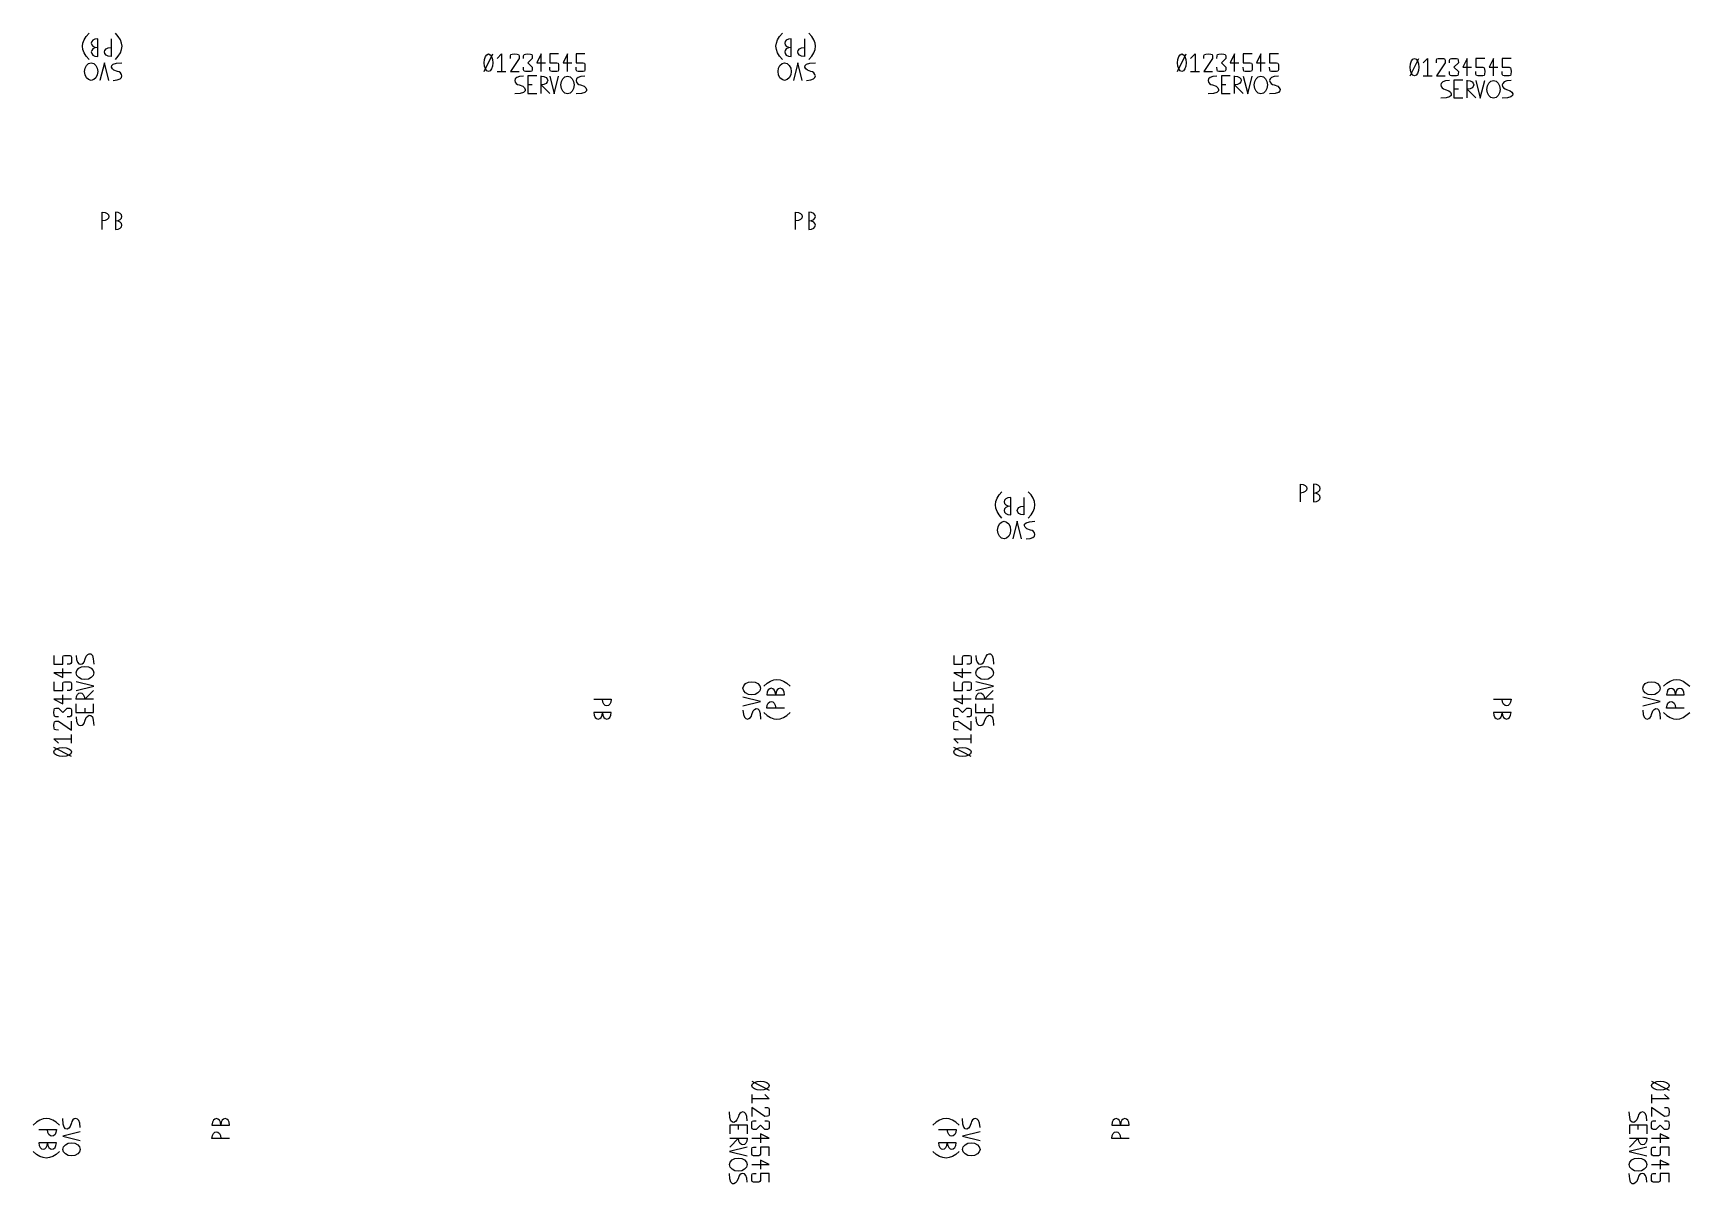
# Model space of a CAD drawing. Extents: x 16 to 394, y 22 to 284.
import ezdxf

# ---------------------------------------------------------------- set-up
doc = ezdxf.new("R2010")
doc.units = 0
doc.layers.add('Layer 1', color=7, linetype='CONTINUOUS')

msp = doc.modelspace()

# ---------------------------------------------------------------- linework, layer by layer
at = {"layer": 'Layer 1', "color": 4}
for p, q in [((28.348091, 282.997625), (29.004342, 283.747625)), ((29.004342, 283.747625), (29.004342, 283.747625)), ((29.004342, 283.747625), (29.004342, 283.747625)), ((35.660592, 282.997625), (35.004341, 283.747625)), ((35.004341, 283.747625), (35.004341, 283.747625)), ((35.004341, 283.747625), (35.004341, 283.747625)), ((186.34858, 282.997625), (187.00483, 283.747625)), ((187.00483, 283.747625), (187.00483, 283.747625)), ((187.00483, 283.747625), (187.00483, 283.747625)), ((193.66108, 282.997625), (193.004829, 283.747625)), ((193.004829, 283.747625), (193.004829, 283.747625)), ((193.004829, 283.747625), (193.004829, 283.747625)), ((27.504341, 280.747625), (27.598091, 281.497625)), ((27.598091, 279.997625), (27.504341, 280.747625)), ((27.598091, 281.497625), (27.879341, 282.247625)), ((27.879341, 279.247625), (27.598091, 279.997625)), ((27.879341, 282.247625), (28.348091, 282.997625)), ((29.59254, 281.819574), (29.49879, 281.452386)), ((29.49879, 281.452386), (29.59254, 281.085199)), ((29.59254, 279.819575), (29.49879, 279.452387)), ((29.49879, 279.452387), (29.59254, 279.0852)), ((29.87379, 282.139886), (29.59254, 281.819574)), ((29.59254, 281.085199), (29.87379, 280.764887)), ((29.87379, 280.139887), (29.59254, 279.819575)), ((30.34254, 282.366448), (29.87379, 282.139886)), ((29.87379, 280.764887), (30.34254, 280.538324)), ((30.34254, 280.366449), (29.87379, 280.139887)), ((30.998789, 282.452386), (30.34254, 282.366448)), ((30.34254, 280.538324), (30.998789, 280.452387)), ((30.998789, 280.452387), (30.34254, 280.366449)), ((30.998789, 278.452388), (30.998789, 282.452386)), ((32.49879, 279.452387), (32.59254, 279.819575)), ((32.59254, 279.0852), (32.49879, 279.452387)), ((32.59254, 279.819575), (32.87379, 280.139887)), ((32.87379, 280.139887), (33.342539, 280.366449)), ((33.342539, 280.366449), (33.998789, 280.452387)), ((33.998789, 282.452386), (33.998789, 278.452388)), ((36.129342, 282.247625), (35.660592, 282.997625)), ((36.410592, 281.497625), (36.129342, 282.247625)), ((36.129342, 279.247625), (36.410592, 279.997625)), ((36.504342, 280.747625), (36.410592, 281.497625)), ((36.410592, 279.997625), (36.504342, 280.747625)), ((185.504829, 280.747625), (185.598579, 281.497625)), ((185.598579, 279.997625), (185.504829, 280.747625)), ((185.598579, 281.497625), (185.879829, 282.247625)), ((185.879829, 279.247625), (185.598579, 279.997625)), ((185.879829, 282.247625), (186.34858, 282.997625)), ((187.593029, 281.819574), (187.499279, 281.452386)), ((187.499279, 281.452386), (187.593029, 281.085199)), ((187.593029, 279.819575), (187.499279, 279.452387)), ((187.499279, 279.452387), (187.593029, 279.0852)), ((187.874278, 282.139886), (187.593029, 281.819574)), ((187.593029, 281.085199), (187.874278, 280.764887)), ((187.874278, 280.139887), (187.593029, 279.819575)), ((188.343028, 282.366448), (187.874278, 282.139886)), ((187.874278, 280.764887), (188.343028, 280.538324)), ((188.343028, 280.366449), (187.874278, 280.139887)), ((188.999278, 282.452386), (188.343028, 282.366448)), ((188.343028, 280.538324), (188.999278, 280.452387)), ((188.999278, 280.452387), (188.343028, 280.366449)), ((188.999278, 278.452388), (188.999278, 282.452386)), ((190.499278, 279.452387), (190.593028, 279.819575)), ((190.593028, 279.0852), (190.499278, 279.452387)), ((190.593028, 279.819575), (190.874278, 280.139887)), ((190.874278, 280.139887), (191.343028, 280.366449)), ((191.343028, 280.366449), (191.999277, 280.452387)), ((191.999277, 282.452386), (191.999277, 278.452388)), ((194.12983, 282.247625), (193.66108, 282.997625)), ((194.411081, 281.497625), (194.12983, 282.247625)), ((194.12983, 279.247625), (194.411081, 279.997625)), ((194.504831, 280.747625), (194.411081, 281.497625)), ((194.411081, 279.997625), (194.504831, 280.747625)), ((28.348091, 278.497625), (27.879341, 279.247625)), ((27.988472, 274.996831), (28.106409, 275.775081)), ((28.106409, 275.775081), (28.427971, 276.41083)), ((29.004342, 277.747626), (28.348091, 278.497625)), ((28.427971, 276.41083), (28.904784, 276.83958)), ((28.904784, 276.83958), (29.488471, 276.99683)), ((29.488471, 276.99683), (30.072159, 276.83958)), ((29.59254, 279.0852), (29.87379, 278.764888)), ((29.87379, 278.764888), (30.34254, 278.538326)), ((30.072159, 276.83958), (30.548972, 276.41083)), ((30.34254, 278.538326), (30.998789, 278.452388)), ((30.548972, 276.41083), (30.870534, 275.775081)), ((30.870534, 275.775081), (30.988471, 274.996831)), ((30.998789, 278.452388), (30.998789, 278.452388)), ((32.488471, 276.996833), (31.488473, 272.996832)), ((33.488472, 272.996832), (32.488471, 276.996833)), ((32.87379, 278.764888), (32.59254, 279.0852)), ((33.342539, 278.538326), (32.87379, 278.764888)), ((33.998789, 278.452388), (33.342539, 278.538326)), ((34.113472, 275.996833), (34.150581, 276.36402)), ((34.310737, 275.629646), (34.113472, 275.996833)), ((34.150581, 276.36402), (34.504097, 276.684333)), ((34.660347, 275.309334), (34.310737, 275.629646)), ((34.504097, 276.684333), (35.25605, 276.910895)), ((35.004341, 277.747626), (35.660592, 278.497625)), ((35.25605, 276.910895), (36.488472, 276.996833)), ((35.660592, 278.497625), (36.129342, 279.247625)), ((118.999511, 274.999241), (120.999512, 278.999242)), ((118.999511, 276.999237), (119.078136, 277.777487)), ((119.078136, 276.220987), (118.999511, 276.999237)), ((119.078136, 277.777487), (119.292511, 278.413236)), ((119.292511, 275.585238), (119.078136, 276.220987)), ((119.292511, 278.413236), (119.610386, 278.841986)), ((119.610386, 275.156488), (119.292511, 275.585238)), ((119.610386, 278.841986), (119.999512, 278.999236)), ((119.999512, 278.999236), (120.388637, 278.841986)), ((120.388637, 278.841986), (120.706513, 278.413236)), ((120.706513, 275.585238), (120.388637, 275.156488)), ((120.706513, 278.413236), (120.920888, 277.777487)), ((120.920888, 276.220987), (120.706513, 275.585238)), ((120.920888, 277.777487), (120.999512, 276.999237)), ((120.999512, 276.999237), (120.920888, 276.220987)), ((120.999512, 276.999237), (120.999512, 276.999237)), ((121.99951, 277.999241), (122.999508, 278.999239)), ((122.999508, 278.999239), (122.999508, 274.999241)), ((124.99951, 277.999241), (125.015135, 278.577365)), ((126.999512, 277.999241), (124.99951, 274.999241)), ((125.015135, 278.577365), (125.12451, 278.874239)), ((125.12451, 278.874239), (125.421385, 278.983614)), ((125.421385, 278.983614), (125.999511, 278.999239)), ((125.999511, 278.999239), (126.577636, 278.983614)), ((126.577636, 278.983614), (126.874512, 278.874239)), ((126.874512, 278.874239), (126.983887, 278.577365)), ((126.983887, 278.577365), (126.999512, 277.999241)), ((127.999513, 277.999244), (128.015138, 278.577367)), ((128.015138, 275.421118), (127.999513, 275.999242)), ((128.015138, 278.577367), (128.124512, 278.874242)), ((128.124512, 278.874242), (128.421387, 278.983617)), ((128.421387, 278.983617), (128.999511, 278.999242)), ((128.999511, 278.999242), (129.577636, 278.983617)), ((129.999511, 277.999244), (128.999511, 276.999243)), ((128.999511, 276.999243), (129.999511, 275.999242)), ((129.577636, 278.983617), (129.874511, 278.874242)), ((129.874511, 278.874242), (129.983886, 278.577367)), ((129.983886, 278.577367), (129.999511, 277.999244)), ((129.999511, 275.999242), (129.983886, 275.421118)), ((131.99951, 278.999242), (130.999509, 276.999243)), ((130.999509, 276.999243), (132.999511, 276.999243)), ((131.99951, 274.999241), (131.99951, 278.999242)), ((135.999511, 278.999242), (133.999512, 278.999242)), ((133.999512, 278.999242), (133.999512, 276.999243)), ((133.999512, 276.999243), (134.999513, 276.999243)), ((134.015137, 275.421117), (133.999512, 275.999242)), ((134.999513, 276.999243), (135.577637, 276.983617)), ((135.577637, 276.983617), (135.874511, 276.874242)), ((135.874511, 276.874242), (135.983886, 276.577366)), ((135.983886, 276.577366), (135.999511, 275.999242)), ((135.999511, 275.999242), (135.983886, 275.421117)), ((137.999512, 278.999242), (136.999512, 276.999243)), ((136.999512, 276.999243), (138.999513, 276.999243)), ((137.999512, 274.999241), (137.999512, 278.999242)), ((141.999513, 278.999242), (139.999514, 278.999242)), ((139.999514, 278.999242), (139.999514, 276.999243)), ((139.999514, 276.999243), (140.999515, 276.999243)), ((140.015139, 275.421117), (139.999514, 275.999242)), ((140.999515, 276.999243), (141.577639, 276.983617)), ((141.577639, 276.983617), (141.874513, 276.874242)), ((141.874513, 276.874242), (141.983888, 276.577366)), ((141.983888, 276.577366), (141.999513, 275.999242)), ((141.999513, 275.999242), (141.983888, 275.421117)), ((186.34858, 278.497625), (185.879829, 279.247625)), ((185.98896, 274.996831), (186.106897, 275.775081)), ((186.106897, 275.775081), (186.42846, 276.41083)), ((187.00483, 277.747626), (186.34858, 278.497625)), ((186.42846, 276.41083), (186.905272, 276.83958)), ((186.905272, 276.83958), (187.48896, 276.99683)), ((187.48896, 276.99683), (188.072648, 276.83958)), ((187.593029, 279.0852), (187.874278, 278.764888)), ((187.874278, 278.764888), (188.343028, 278.538326)), ((188.072648, 276.83958), (188.54946, 276.41083)), ((188.343028, 278.538326), (188.999278, 278.452388)), ((188.54946, 276.41083), (188.871022, 275.775081)), ((188.871022, 275.775081), (188.98896, 274.996831)), ((188.999278, 278.452388), (188.999278, 278.452388)), ((190.488959, 276.996833), (189.488961, 272.996832)), ((191.48896, 272.996832), (190.488959, 276.996833)), ((190.874278, 278.764888), (190.593028, 279.0852)), ((191.343028, 278.538326), (190.874278, 278.764888)), ((191.999277, 278.452388), (191.343028, 278.538326)), ((192.11396, 275.996833), (192.151069, 276.36402)), ((192.311226, 275.629646), (192.11396, 275.996833)), ((192.151069, 276.36402), (192.504585, 276.684333)), ((192.660835, 275.309334), (192.311226, 275.629646)), ((192.504585, 276.684333), (193.256538, 276.910895)), ((193.004829, 277.747626), (193.66108, 278.497625)), ((193.256538, 276.910895), (194.48896, 276.996833)), ((193.66108, 278.497625), (194.12983, 279.247625)), ((276.999999, 274.999241), (279.000001, 278.999242)), ((276.999999, 276.999237), (277.078624, 277.777487)), ((277.078624, 276.220987), (276.999999, 276.999237)), ((277.078624, 277.777487), (277.292999, 278.413236)), ((277.292999, 275.585238), (277.078624, 276.220987)), ((277.292999, 278.413236), (277.610874, 278.841986)), ((277.610874, 275.156488), (277.292999, 275.585238)), ((277.610874, 278.841986), (278, 278.999236)), ((278, 278.999236), (278.389126, 278.841986)), ((278.389126, 278.841986), (278.707001, 278.413236)), ((278.707001, 275.585238), (278.389126, 275.156488)), ((278.707001, 278.413236), (278.921376, 277.777487)), ((278.921376, 276.220987), (278.707001, 275.585238)), ((278.921376, 277.777487), (279.000001, 276.999237)), ((279.000001, 276.999237), (278.921376, 276.220987)), ((279.000001, 276.999237), (279.000001, 276.999237)), ((279.999999, 277.999241), (280.999997, 278.999239)), ((280.999997, 278.999239), (280.999997, 274.999241)), ((282.999998, 277.999241), (283.015623, 278.577365)), ((284.999994, 277.999241), (282.999998, 274.999241)), ((283.015623, 278.577365), (283.124998, 278.874239)), ((283.124998, 278.874239), (283.421873, 278.983614)), ((283.421873, 278.983614), (283.999996, 278.999239)), ((283.999996, 278.999239), (284.57812, 278.983614)), ((284.57812, 278.983614), (284.874995, 278.874239)), ((284.874995, 278.874239), (284.984369, 278.577365)), ((284.984369, 278.577365), (284.999994, 277.999241)), ((285.999992, 277.999244), (286.015617, 278.577367)), ((286.015617, 275.421118), (285.999992, 275.999242)), ((286.015617, 278.577367), (286.124992, 278.874242)), ((286.124992, 278.874242), (286.421867, 278.983617)), ((286.421867, 278.983617), (286.99999, 278.999242)), ((286.99999, 278.999242), (287.578114, 278.983617)), ((287.999988, 277.999244), (286.99999, 276.999243)), ((286.99999, 276.999243), (287.999988, 275.999242)), ((287.578114, 278.983617), (287.874989, 278.874242)), ((287.874989, 278.874242), (287.984363, 278.577367)), ((287.984363, 278.577367), (287.999988, 277.999244)), ((287.999988, 275.999242), (287.984363, 275.421118)), ((290.000013, 278.999242), (288.999986, 276.999243)), ((288.999986, 276.999243), (291.000011, 276.999243)), ((290.000013, 274.999241), (290.000013, 278.999242)), ((294.000005, 278.999242), (292.000009, 278.999242)), ((292.000009, 278.999242), (292.000009, 276.999243)), ((292.000009, 276.999243), (293.000007, 276.999243)), ((292.015634, 275.421117), (292.000009, 275.999242)), ((293.000007, 276.999243), (293.578131, 276.983617)), ((293.578131, 276.983617), (293.875005, 276.874242)), ((293.875005, 276.874242), (293.98438, 276.577366)), ((293.98438, 276.577366), (294.000005, 275.999242)), ((294.000005, 275.999242), (293.98438, 275.421117)), ((296.000001, 278.999242), (295.000003, 276.999243)), ((295.000003, 276.999243), (296.999999, 276.999243)), ((296.000001, 274.999241), (296.000001, 278.999242)), ((299.999993, 278.999242), (297.999997, 278.999242)), ((297.999997, 278.999242), (297.999997, 276.999243)), ((297.999997, 276.999243), (298.999995, 276.999243)), ((298.015622, 275.421117), (297.999997, 275.999242)), ((298.999995, 276.999243), (299.578119, 276.983617)), ((299.578119, 276.983617), (299.874993, 276.874242)), ((299.874993, 276.874242), (299.984368, 276.577366)), ((299.984368, 276.577366), (299.999993, 275.999242)), ((299.999993, 275.999242), (299.984368, 275.421117)), ((329.999989, 273.998896), (332.000013, 277.998896)), ((330.000003, 275.998895), (330.078628, 276.777145)), ((330.078628, 275.220645), (330.000003, 275.998895)), ((330.078628, 276.777145), (330.293003, 277.412894)), ((330.293003, 277.412894), (330.610878, 277.841644)), ((330.610878, 277.841644), (331.000004, 277.998894)), ((331.000004, 277.998894), (331.38913, 277.841644)), ((331.38913, 277.841644), (331.707005, 277.412894)), ((331.707005, 277.412894), (331.92138, 276.777145)), ((331.92138, 276.777145), (332.000005, 275.998895)), ((332.000005, 275.998895), (331.92138, 275.220645)), ((332.000005, 275.998895), (332.000005, 275.998895)), ((333.000011, 276.998896), (334.000009, 277.998894)), ((334.000009, 277.998894), (334.000009, 273.998896)), ((336.000005, 276.998896), (336.01563, 277.57702)), ((338.000001, 276.998896), (336.000005, 273.998896)), ((336.01563, 277.57702), (336.125005, 277.873894)), ((336.125005, 277.873894), (336.421879, 277.983269)), ((336.421879, 277.983269), (337.000003, 277.998894)), ((337.000003, 277.998894), (337.578127, 277.983269)), ((337.578127, 277.983269), (337.875002, 277.873894)), ((337.875002, 277.873894), (337.984376, 277.57702)), ((337.984376, 277.57702), (338.000001, 276.998896)), ((338.999999, 276.998898), (339.015624, 277.577022)), ((339.015624, 277.577022), (339.124999, 277.873897)), ((339.124999, 277.873897), (339.421873, 277.983272)), ((339.421873, 277.983272), (339.999997, 277.998896)), ((339.999997, 277.998896), (340.578121, 277.983272)), ((340.999995, 276.998898), (339.999997, 275.998898)), ((339.999997, 275.998898), (340.999995, 274.998897)), ((340.578121, 277.983272), (340.874996, 277.873897)), ((340.874996, 277.873897), (340.98437, 277.577022)), ((340.98437, 277.577022), (340.999995, 276.998898)), ((342.999991, 277.998896), (341.999993, 275.998898)), ((341.999993, 275.998898), (343.999989, 275.998898)), ((342.999991, 273.998896), (342.999991, 277.998896)), ((347.000012, 277.998896), (345.000016, 277.998896)), ((345.000016, 277.998896), (345.000016, 275.998898)), ((345.000016, 275.998898), (346.000014, 275.998898)), ((346.000014, 275.998898), (346.578137, 275.983272)), ((346.578137, 275.983272), (346.875012, 275.873897)), ((346.875012, 275.873897), (346.984387, 275.577021)), ((346.984387, 275.577021), (347.000012, 274.998897)), ((349.000008, 277.998896), (348.00001, 275.998898)), ((348.00001, 275.998898), (350.000006, 275.998898)), ((349.000008, 273.998896), (349.000008, 277.998896)), ((353, 277.998896), (351.000004, 277.998896)), ((351.000004, 277.998896), (351.000004, 275.998898)), ((351.000004, 275.998898), (352.000002, 275.998898)), ((352.000002, 275.998898), (352.578125, 275.983272)), ((352.578125, 275.983272), (352.875, 275.873897)), ((352.875, 275.873897), (352.984375, 275.577021)), ((352.984375, 275.577021), (353, 274.998897)), ((28.106409, 274.218581), (27.988472, 274.996831)), ((28.427971, 273.582832), (28.106409, 274.218581)), ((28.904784, 273.154082), (28.427971, 273.582832)), ((29.488471, 272.996832), (28.904784, 273.154082)), ((30.072159, 273.154082), (29.488471, 272.996832)), ((30.548972, 273.582832), (30.072159, 273.154082)), ((30.870534, 274.218581), (30.548972, 273.582832)), ((30.988471, 274.996831), (30.870534, 274.218581)), ((30.988471, 274.996831), (30.988471, 274.996831)), ((31.488473, 272.996832), (31.488473, 272.996832)), ((34.488473, 272.996832), (35.433785, 273.08277)), ((35.488471, 274.996834), (34.660347, 275.309334)), ((35.433785, 273.08277), (36.050972, 273.309332)), ((35.855659, 274.910896), (35.488471, 274.996834)), ((36.175971, 274.684334), (35.855659, 274.910896)), ((36.050972, 273.309332), (36.38691, 273.629645)), ((36.402534, 274.364021), (36.175971, 274.684334)), ((36.38691, 273.629645), (36.488472, 273.996833)), ((36.488472, 273.996833), (36.402534, 274.364021)), ((119.999512, 274.999238), (119.610386, 275.156488)), ((120.388637, 275.156488), (119.999512, 274.999238)), ((121.99951, 274.999241), (123.999509, 274.999241)), ((124.99951, 274.999241), (126.999512, 274.999241)), ((126.101078, 273.313234), (125.999516, 272.946046)), ((125.999516, 272.946046), (126.085454, 272.578858)), ((126.085454, 272.578858), (126.312017, 272.258546)), ((126.437016, 273.633547), (126.101078, 273.313234)), ((126.312017, 272.258546), (126.63233, 272.031983)), ((127.054203, 273.86011), (126.437016, 273.633547)), ((126.63233, 272.031983), (126.999517, 271.946045)), ((126.999517, 271.946045), (127.827641, 271.633546)), ((127.999515, 273.946047), (127.054203, 273.86011)), ((128.124512, 275.124244), (128.015138, 275.421118)), ((128.421387, 275.014869), (128.124512, 275.124244)), ((128.999511, 274.999244), (128.421387, 275.014869)), ((129.577636, 275.014869), (128.999511, 274.999244)), ((130.999512, 273.999243), (128.999513, 273.999243)), ((128.999513, 273.999243), (128.999513, 269.999243)), ((129.999514, 271.999244), (128.999513, 271.999244)), ((129.874511, 275.124244), (129.577636, 275.014869)), ((129.983886, 275.421118), (129.874511, 275.124244)), ((131.999513, 269.999243), (131.999513, 273.999243)), ((132.655764, 272.085078), (131.999513, 271.999244)), ((131.999513, 271.999244), (133.999515, 269.999243)), ((131.999516, 273.946047), (132.655765, 273.877668)), ((133.124514, 272.310913), (132.655764, 272.085078)), ((132.655765, 273.877668), (133.124515, 273.664301)), ((133.405764, 272.629251), (133.124514, 272.310913)), ((133.124515, 273.664301), (133.405765, 273.353444)), ((133.499515, 272.992594), (133.405764, 272.629251)), ((133.405765, 273.353444), (133.499515, 272.992594)), ((133.999518, 273.946047), (134.999518, 269.946047)), ((134.124512, 275.124241), (134.015137, 275.421117)), ((134.421387, 275.014866), (134.124512, 275.124241)), ((134.999513, 274.999241), (134.421387, 275.014866)), ((135.577637, 275.014866), (134.999513, 274.999241)), ((134.999518, 269.946047), (135.999516, 273.946047)), ((135.874511, 275.124241), (135.577637, 275.014866)), ((135.983886, 275.421117), (135.874511, 275.124241)), ((135.999516, 273.946047), (135.999516, 273.946047)), ((136.499535, 271.946045), (136.617472, 272.724295)), ((136.617472, 271.167796), (136.499535, 271.946045)), ((136.499535, 271.946045), (136.499535, 271.946045)), ((136.617472, 272.724295), (136.939035, 273.360045)), ((136.939035, 273.360045), (137.415847, 273.788794)), ((137.415847, 273.788794), (137.999535, 273.946044)), ((137.999535, 273.946044), (138.583223, 273.788794)), ((138.583223, 273.788794), (139.060035, 273.360045)), ((139.060035, 273.360045), (139.381597, 272.724295)), ((139.381597, 272.724295), (139.499535, 271.946045)), ((139.499535, 271.946045), (139.381597, 271.167796)), ((140.101079, 273.313234), (139.999516, 272.946046)), ((139.999516, 272.946046), (140.085454, 272.578858)), ((140.124514, 275.124241), (140.015139, 275.421117)), ((140.085454, 272.578858), (140.312017, 272.258546)), ((140.437016, 273.633547), (140.101079, 273.313234)), ((140.421389, 275.014866), (140.124514, 275.124241)), ((140.312017, 272.258546), (140.63233, 272.031983)), ((140.999515, 274.999241), (140.421389, 275.014866)), ((141.054203, 273.86011), (140.437016, 273.633547)), ((140.63233, 272.031983), (140.999518, 271.946045)), ((141.577639, 275.014866), (140.999515, 274.999241)), ((140.999518, 271.946045), (141.827642, 271.633546)), ((141.999516, 273.946047), (141.054203, 273.86011)), ((141.874513, 275.124241), (141.577639, 275.014866)), ((141.983888, 275.421117), (141.874513, 275.124241)), ((186.106897, 274.218581), (185.98896, 274.996831)), ((186.42846, 273.582832), (186.106897, 274.218581)), ((186.905272, 273.154082), (186.42846, 273.582832)), ((187.48896, 272.996832), (186.905272, 273.154082)), ((188.072648, 273.154082), (187.48896, 272.996832)), ((188.54946, 273.582832), (188.072648, 273.154082)), ((188.871022, 274.218581), (188.54946, 273.582832)), ((188.98896, 274.996831), (188.871022, 274.218581)), ((188.98896, 274.996831), (188.98896, 274.996831)), ((189.488961, 272.996832), (189.488961, 272.996832)), ((192.488961, 272.996832), (193.434273, 273.08277)), ((193.488959, 274.996834), (192.660835, 275.309334)), ((193.434273, 273.08277), (194.051461, 273.309332)), ((193.856147, 274.910896), (193.488959, 274.996834)), ((194.17646, 274.684334), (193.856147, 274.910896)), ((194.051461, 273.309332), (194.387398, 273.629645)), ((194.403023, 274.364021), (194.17646, 274.684334)), ((194.387398, 273.629645), (194.48896, 273.996833)), ((194.48896, 273.996833), (194.403023, 274.364021)), ((278, 274.999238), (277.610874, 275.156488)), ((278.389126, 275.156488), (278, 274.999238)), ((279.999999, 274.999241), (281.999998, 274.999241)), ((282.999998, 274.999241), (284.999994, 274.999241)), ((284.101559, 273.313234), (283.999996, 272.946046)), ((283.999996, 272.946046), (284.085934, 272.578858)), ((284.085934, 272.578858), (284.312496, 272.258546)), ((284.437496, 273.633547), (284.101559, 273.313234)), ((284.312496, 272.258546), (284.632808, 272.031983)), ((285.054682, 273.86011), (284.437496, 273.633547)), ((284.632808, 272.031983), (284.999994, 271.946045)), ((284.999994, 271.946045), (285.828122, 271.633546)), ((285.999992, 273.946047), (285.054682, 273.86011)), ((286.124992, 275.124244), (286.015617, 275.421118)), ((286.421867, 275.014869), (286.124992, 275.124244)), ((286.99999, 274.999244), (286.421867, 275.014869)), ((287.578114, 275.014869), (286.99999, 274.999244)), ((289.000015, 273.999243), (286.99999, 273.999243)), ((286.99999, 273.999243), (286.99999, 269.999243)), ((287.999988, 271.999244), (286.99999, 271.999244)), ((287.874989, 275.124244), (287.578114, 275.014869)), ((287.984363, 275.421118), (287.874989, 275.124244)), ((290.000013, 269.999243), (290.000013, 273.999243)), ((290.000013, 273.946047), (290.656261, 273.877668)), ((290.656261, 272.085078), (290.000013, 271.999244)), ((290.000013, 271.999244), (292.000009, 269.999243)), ((290.656261, 273.877668), (291.12501, 273.664301)), ((291.12501, 272.310913), (290.656261, 272.085078)), ((291.12501, 273.664301), (291.40626, 273.353444)), ((291.40626, 272.629251), (291.12501, 272.310913)), ((291.40626, 273.353444), (291.50001, 272.992594)), ((291.50001, 272.992594), (291.40626, 272.629251)), ((292.000009, 273.946047), (293.000007, 269.946047)), ((292.125008, 275.124241), (292.015634, 275.421117)), ((292.421883, 275.014866), (292.125008, 275.124241)), ((293.000007, 274.999241), (292.421883, 275.014866)), ((293.578131, 275.014866), (293.000007, 274.999241)), ((293.000007, 269.946047), (294.000005, 273.946047)), ((293.875005, 275.124241), (293.578131, 275.014866)), ((293.98438, 275.421117), (293.875005, 275.124241)), ((294.000005, 273.946047), (294.000005, 273.946047)), ((294.500038, 271.946045), (294.617975, 272.724295)), ((294.617975, 271.167796), (294.500038, 271.946045)), ((294.500038, 271.946045), (294.500038, 271.946045)), ((294.617975, 272.724295), (294.939537, 273.360045)), ((294.939537, 273.360045), (295.41635, 273.788794)), ((295.41635, 273.788794), (296.000037, 273.946044)), ((296.000037, 273.946044), (296.583725, 273.788794)), ((296.583725, 273.788794), (297.060537, 273.360045)), ((297.060537, 273.360045), (297.3821, 272.724295)), ((297.3821, 272.724295), (297.500037, 271.946045)), ((297.500037, 271.946045), (297.3821, 271.167796)), ((298.101559, 273.313234), (297.999997, 272.946046)), ((297.999997, 272.946046), (298.085934, 272.578858)), ((298.124996, 275.124241), (298.015622, 275.421117)), ((298.085934, 272.578858), (298.312496, 272.258546)), ((298.437496, 273.633547), (298.101559, 273.313234)), ((298.421871, 275.014866), (298.124996, 275.124241)), ((298.312496, 272.258546), (298.632808, 272.031983)), ((298.999995, 274.999241), (298.421871, 275.014866)), ((299.054682, 273.86011), (298.437496, 273.633547)), ((298.632808, 272.031983), (298.999995, 271.946045)), ((299.578119, 275.014866), (298.999995, 274.999241)), ((298.999995, 271.946045), (299.828122, 271.633546)), ((299.999993, 273.946047), (299.054682, 273.86011)), ((299.874993, 275.124241), (299.578119, 275.014866)), ((299.984368, 275.421117), (299.874993, 275.124241)), ((330.293003, 274.584896), (330.078628, 275.220645)), ((330.610878, 274.156146), (330.293003, 274.584896)), ((331.000004, 273.998896), (330.610878, 274.156146)), ((331.38913, 274.156146), (331.000004, 273.998896)), ((331.707005, 274.584896), (331.38913, 274.156146)), ((331.92138, 275.220645), (331.707005, 274.584896)), ((333.000011, 273.998896), (335.000007, 273.998896)), ((336.000005, 273.998896), (338.000001, 273.998896)), ((337.101553, 272.312889), (336.999993, 271.945701)), ((336.999993, 271.945701), (337.085933, 271.578513)), ((337.437491, 272.633202), (337.101553, 272.312889)), ((338.054681, 272.859764), (337.437491, 272.633202)), ((338.999999, 272.945702), (338.054681, 272.859764)), ((339.015624, 274.420773), (338.999999, 274.998897)), ((339.124999, 274.123899), (339.015624, 274.420773)), ((339.421873, 274.014524), (339.124999, 274.123899)), ((339.999997, 273.998899), (339.421873, 274.014524)), ((340.578121, 274.014524), (339.999997, 273.998899)), ((341.999993, 272.998898), (339.999997, 272.998898)), ((339.999997, 272.998898), (339.999997, 268.998898)), ((340.874996, 274.123899), (340.578121, 274.014524)), ((340.98437, 274.420773), (340.874996, 274.123899)), ((340.999995, 274.998897), (340.98437, 274.420773)), ((342.999991, 268.998898), (342.999991, 272.998898)), ((342.999991, 272.945702), (343.65624, 272.877323)), ((343.65624, 272.877323), (344.124989, 272.663956)), ((344.124989, 272.663956), (344.406239, 272.353099)), ((344.406239, 272.353099), (344.499988, 271.992249)), ((344.499988, 271.992249), (344.406239, 271.628906)), ((344.999987, 272.945702), (345.999985, 268.945701)), ((345.015641, 274.420771), (345.000016, 274.998897)), ((345.125015, 274.123896), (345.015641, 274.420771)), ((345.42189, 274.014521), (345.125015, 274.123896)), ((346.000014, 273.998896), (345.42189, 274.014521)), ((345.999985, 268.945701), (346.999983, 272.945702)), ((346.578137, 274.014521), (346.000014, 273.998896)), ((346.875012, 274.123896), (346.578137, 274.014521)), ((346.984387, 274.420771), (346.875012, 274.123896)), ((347.000012, 274.998897), (346.984387, 274.420771)), ((346.999983, 272.945702), (346.999983, 272.945702)), ((347.617954, 271.72395), (347.939516, 272.3597)), ((347.939516, 272.3597), (348.416328, 272.788449)), ((348.416328, 272.788449), (349.000016, 272.945699)), ((349.000016, 272.945699), (349.583704, 272.788449)), ((349.583704, 272.788449), (350.060516, 272.3597)), ((350.060516, 272.3597), (350.382078, 271.72395)), ((351.101546, 272.312889), (350.999982, 271.945701)), ((350.999982, 271.945701), (351.085921, 271.578513)), ((351.015629, 274.420771), (351.000004, 274.998897)), ((351.125003, 274.123896), (351.015629, 274.420771)), ((351.437487, 272.633202), (351.101546, 272.312889)), ((351.421878, 274.014521), (351.125003, 274.123896)), ((352.000002, 273.998896), (351.421878, 274.014521)), ((352.05468, 272.859764), (351.437487, 272.633202)), ((352.578125, 274.014521), (352.000002, 273.998896)), ((353, 272.945702), (352.05468, 272.859764)), ((352.875, 274.123896), (352.578125, 274.014521)), ((352.984375, 274.420771), (352.875, 274.123896)), ((353, 274.998897), (352.984375, 274.420771)), ((127.231939, 270.031984), (125.999517, 269.946047)), ((127.983892, 270.258546), (127.231939, 270.031984)), ((127.827641, 271.633546), (128.177251, 271.313233)), ((128.337407, 270.578859), (127.983892, 270.258546)), ((128.177251, 271.313233), (128.374516, 270.946046)), ((128.374516, 270.946046), (128.337407, 270.578859)), ((128.999513, 269.999243), (130.999512, 269.999243)), ((136.939035, 270.532046), (136.617472, 271.167796)), ((137.415847, 270.103296), (136.939035, 270.532046)), ((137.999535, 269.946047), (137.415847, 270.103296)), ((138.583223, 270.103296), (137.999535, 269.946047)), ((139.060035, 270.532046), (138.583223, 270.103296)), ((139.381597, 271.167796), (139.060035, 270.532046)), ((141.231939, 270.031984), (139.999517, 269.946047)), ((141.983892, 270.258546), (141.231939, 270.031984)), ((141.827642, 271.633546), (142.177251, 271.313233)), ((142.337407, 270.578859), (141.983892, 270.258546)), ((142.177251, 271.313233), (142.374517, 270.946046)), ((142.374517, 270.946046), (142.337407, 270.578859)), ((285.232424, 270.031984), (283.999996, 269.946047)), ((285.984379, 270.258546), (285.232424, 270.031984)), ((285.828122, 271.633546), (286.177734, 271.313233)), ((286.337895, 270.578859), (285.984379, 270.258546)), ((286.177734, 271.313233), (286.375002, 270.946046)), ((286.375002, 270.946046), (286.337895, 270.578859)), ((286.99999, 269.999243), (289.000015, 269.999243)), ((294.939537, 270.532046), (294.617975, 271.167796)), ((295.41635, 270.103296), (294.939537, 270.532046)), ((296.000037, 269.946047), (295.41635, 270.103296)), ((296.583725, 270.103296), (296.000037, 269.946047)), ((297.060537, 270.532046), (296.583725, 270.103296)), ((297.3821, 271.167796), (297.060537, 270.532046)), ((299.232424, 270.031984), (297.999997, 269.946047)), ((299.98438, 270.258546), (299.232424, 270.031984)), ((299.828122, 271.633546), (300.177734, 271.313233)), ((300.337895, 270.578859), (299.98438, 270.258546)), ((300.177734, 271.313233), (300.375002, 270.946046)), ((300.375002, 270.946046), (300.337895, 270.578859)), ((338.232423, 269.031639), (337.000003, 268.945701)), ((337.085933, 271.578513), (337.312499, 271.258201)), ((337.312499, 271.258201), (337.632813, 271.031638)), ((337.632813, 271.031638), (338.000001, 270.9457)), ((338.000001, 270.9457), (338.828125, 270.6332)), ((338.984374, 269.258201), (338.232423, 269.031639)), ((338.828125, 270.6332), (339.177733, 270.312888)), ((339.337889, 269.578514), (338.984374, 269.258201)), ((339.177733, 270.312888), (339.374999, 269.945701)), ((339.374999, 269.945701), (339.337889, 269.578514)), ((340.999995, 270.998899), (339.999997, 270.998899)), ((339.999997, 268.998898), (341.999993, 268.998898)), ((343.65624, 271.084733), (342.999991, 270.998899)), ((342.999991, 270.998899), (344.999987, 268.998898)), ((344.124989, 271.310568), (343.65624, 271.084733)), ((344.406239, 271.628906), (344.124989, 271.310568)), ((347.500016, 270.9457), (347.617954, 271.72395)), ((347.617954, 270.167451), (347.500016, 270.9457)), ((347.500016, 270.9457), (347.500016, 270.9457)), ((347.939516, 269.531701), (347.617954, 270.167451)), ((348.416328, 269.102951), (347.939516, 269.531701)), ((349.000016, 268.945701), (348.416328, 269.102951)), ((349.583704, 269.102951), (349.000016, 268.945701)), ((350.060516, 269.531701), (349.583704, 269.102951)), ((350.382078, 270.167451), (350.060516, 269.531701)), ((350.382078, 271.72395), (350.500016, 270.9457)), ((350.500016, 270.9457), (350.382078, 270.167451)), ((352.232404, 269.031639), (350.999975, 268.945701)), ((351.085921, 271.578513), (351.312487, 271.258201)), ((351.312487, 271.258201), (351.632806, 271.031638)), ((351.632806, 271.031638), (352.000002, 270.9457)), ((352.000002, 270.9457), (352.828124, 270.6332)), ((352.984363, 269.258201), (352.232404, 269.031639)), ((352.828124, 270.6332), (353.177732, 270.312888)), ((353.337883, 269.578514), (352.984363, 269.258201)), ((353.177732, 270.312888), (353.374995, 269.945701)), ((353.374995, 269.945701), (353.337883, 269.578514)), ((31.988472, 238.996832), (31.988472, 242.99683)), ((31.988472, 242.99683), (32.644722, 242.910893)), ((32.644722, 242.910893), (33.113471, 242.68433)), ((33.113471, 242.68433), (33.394721, 242.364018)), ((33.394721, 241.629643), (33.113471, 241.309331)), ((33.394721, 242.364018), (33.488471, 241.996831)), ((33.488471, 241.996831), (33.394721, 241.629643)), ((34.988472, 242.99683), (34.988472, 238.996832)), ((35.644721, 242.910893), (34.988472, 242.99683)), ((34.988472, 242.99683), (34.988472, 242.99683)), ((36.113471, 242.68433), (35.644721, 242.910893)), ((36.394721, 242.364018), (36.113471, 242.68433)), ((36.113471, 241.309331), (36.394721, 241.629643)), ((36.488471, 241.996831), (36.394721, 242.364018)), ((36.394721, 241.629643), (36.488471, 241.996831)), ((189.98896, 238.996832), (189.98896, 242.99683)), ((189.98896, 242.99683), (190.64521, 242.910893)), ((190.64521, 242.910893), (191.11396, 242.68433)), ((191.11396, 242.68433), (191.39521, 242.364018)), ((191.39521, 241.629643), (191.11396, 241.309331)), ((191.39521, 242.364018), (191.48896, 241.996831)), ((191.48896, 241.996831), (191.39521, 241.629643)), ((192.98896, 242.99683), (192.98896, 238.996832)), ((193.64521, 242.910893), (192.98896, 242.99683)), ((192.98896, 242.99683), (192.98896, 242.99683)), ((194.113959, 242.68433), (193.64521, 242.910893)), ((194.395209, 242.364018), (194.113959, 242.68433)), ((194.113959, 241.309331), (194.395209, 241.629643)), ((194.488959, 241.996831), (194.395209, 242.364018)), ((194.395209, 241.629643), (194.488959, 241.996831)), ((32.644722, 241.082769), (31.988472, 240.996831)), ((33.113471, 241.309331), (32.644722, 241.082769)), ((34.988472, 240.996831), (35.644721, 241.082769)), ((35.644721, 240.910894), (34.988472, 240.996831)), ((34.988472, 238.996832), (35.644721, 239.08277)), ((35.644721, 241.082769), (36.113471, 241.309331)), ((36.113471, 240.684331), (35.644721, 240.910894)), ((35.644721, 239.08277), (36.113471, 239.309332)), ((36.394721, 240.364019), (36.113471, 240.684331)), ((36.113471, 239.309332), (36.394721, 239.629645)), ((36.488471, 239.996832), (36.394721, 240.364019)), ((36.394721, 239.629645), (36.488471, 239.996832)), ((190.64521, 241.082769), (189.98896, 240.996831)), ((191.11396, 241.309331), (190.64521, 241.082769)), ((192.98896, 240.996831), (193.64521, 241.082769)), ((193.64521, 240.910894), (192.98896, 240.996831)), ((192.98896, 238.996832), (193.64521, 239.08277)), ((193.64521, 241.082769), (194.113959, 241.309331)), ((194.113959, 240.684331), (193.64521, 240.910894)), ((193.64521, 239.08277), (194.113959, 239.309332)), ((194.395209, 240.364019), (194.113959, 240.684331)), ((194.113959, 239.309332), (194.395209, 239.629645)), ((194.488959, 239.996832), (194.395209, 240.364019)), ((194.395209, 239.629645), (194.488959, 239.996832)), ((235.599312, 177.045248), (235.880562, 177.795248)), ((235.880562, 177.795248), (236.349312, 178.545248)), ((236.349312, 178.545248), (237.005563, 179.295247)), ((237.005563, 179.295247), (237.005563, 179.295247)), ((237.005563, 179.295247), (237.005563, 179.295247)), ((237.875011, 177.687508), (237.593761, 177.367196)), ((238.343761, 177.914071), (237.875011, 177.687508)), ((239.00001, 178.000008), (238.343761, 177.914071)), ((239.00001, 174.00001), (239.00001, 178.000008)), ((242.00001, 178.000008), (242.00001, 174.00001)), ((243.661813, 178.545248), (243.005562, 179.295247)), ((243.005562, 179.295247), (243.005562, 179.295247)), ((243.005562, 179.295247), (243.005562, 179.295247)), ((244.130563, 177.795248), (243.661813, 178.545248)), ((244.411813, 177.045248), (244.130563, 177.795248)), ((305.000011, 176.995983), (305.000011, 180.99598)), ((305.000011, 180.99598), (305.656269, 180.910043)), ((305.656269, 179.081919), (305.000011, 178.995982)), ((305.656269, 180.910043), (306.125025, 180.683481)), ((306.125025, 179.308481), (305.656269, 179.081919)), ((306.125025, 180.683481), (306.406278, 180.363168)), ((306.406278, 179.628794), (306.125025, 179.308481)), ((306.406278, 180.363168), (306.500029, 179.995981)), ((306.500029, 179.995981), (306.406278, 179.628794)), ((308.000033, 180.99598), (308.000033, 176.995983)), ((308.656282, 180.910043), (308.000033, 180.99598)), ((308.000033, 180.99598), (308.000033, 180.99598)), ((308.000033, 178.995982), (308.656282, 179.081919)), ((308.656282, 178.910044), (308.000033, 178.995982)), ((309.125031, 180.683481), (308.656282, 180.910043)), ((308.656282, 179.081919), (309.125031, 179.308481)), ((309.125031, 178.683482), (308.656282, 178.910044)), ((309.40628, 180.363168), (309.125031, 180.683481)), ((309.125031, 179.308481), (309.40628, 179.628794)), ((309.40628, 178.363169), (309.125031, 178.683482)), ((309.125031, 177.308483), (309.40628, 177.628795)), ((309.50003, 179.995981), (309.40628, 180.363168)), ((309.40628, 179.628794), (309.50003, 179.995981)), ((309.50003, 177.995982), (309.40628, 178.363169)), ((309.40628, 177.628795), (309.50003, 177.995982)), ((235.505561, 176.295248), (235.599312, 177.045248)), ((235.599312, 175.545247), (235.505561, 176.295248)), ((235.880562, 174.795247), (235.599312, 175.545247)), ((236.349312, 174.045248), (235.880562, 174.795247)), ((237.005563, 173.295248), (236.349312, 174.045248)), ((237.593761, 177.367196), (237.500011, 177.000009)), ((237.500011, 177.000009), (237.593761, 176.632821)), ((237.593761, 175.367197), (237.500011, 175.00001)), ((237.500011, 175.00001), (237.593761, 174.632823)), ((237.593761, 176.632821), (237.875011, 176.312509)), ((237.875011, 175.687509), (237.593761, 175.367197)), ((237.593761, 174.632823), (237.875011, 174.31251)), ((237.875011, 176.312509), (238.343761, 176.085947)), ((238.343761, 175.914072), (237.875011, 175.687509)), ((237.875011, 174.31251), (238.343761, 174.085948)), ((238.343761, 176.085947), (239.00001, 176.000009)), ((239.00001, 176.000009), (238.343761, 175.914072)), ((238.343761, 174.085948), (239.00001, 174.00001)), ((239.00001, 174.00001), (239.00001, 174.00001)), ((240.500011, 175.00001), (240.593761, 175.367197)), ((240.593761, 174.632823), (240.500011, 175.00001)), ((240.593761, 175.367197), (240.875011, 175.687509)), ((240.875011, 174.31251), (240.593761, 174.632823)), ((240.875011, 175.687509), (241.34376, 175.914072)), ((241.34376, 174.085948), (240.875011, 174.31251)), ((241.34376, 175.914072), (242.00001, 176.000009)), ((242.00001, 174.00001), (241.34376, 174.085948)), ((243.005562, 173.295248), (243.661813, 174.045248)), ((243.661813, 174.045248), (244.130563, 174.795247)), ((244.130563, 174.795247), (244.411813, 175.545247)), ((244.505563, 176.295248), (244.411813, 177.045248)), ((244.411813, 175.545247), (244.505563, 176.295248)), ((308.000033, 176.995983), (308.656282, 177.08192)), ((308.656282, 177.08192), (309.125031, 177.308483)), ((235.989651, 170.544453), (236.107588, 171.322703)), ((236.107588, 169.766204), (235.989651, 170.544453)), ((236.107588, 171.322703), (236.429151, 171.958453)), ((236.429151, 171.958453), (236.905963, 172.387202)), ((236.905963, 172.387202), (237.489651, 172.544452)), ((237.489651, 172.544452), (238.073338, 172.387202)), ((238.073338, 172.387202), (238.550151, 171.958453)), ((238.550151, 171.958453), (238.871713, 171.322703)), ((238.871713, 171.322703), (238.98965, 170.544453)), ((238.98965, 170.544453), (238.871713, 169.766204)), ((238.98965, 170.544453), (238.98965, 170.544453)), ((240.489664, 172.544455), (239.489666, 168.544454)), ((241.489662, 168.544454), (240.489664, 172.544455)), ((242.114661, 171.544456), (242.15177, 171.911643)), ((242.311926, 171.177268), (242.114661, 171.544456)), ((242.15177, 171.911643), (242.505285, 172.231955)), ((242.661534, 170.856956), (242.311926, 171.177268)), ((242.505285, 172.231955), (243.257236, 172.458518)), ((243.489658, 170.544456), (242.661534, 170.856956)), ((243.257236, 172.458518), (244.489656, 172.544455)), ((243.856845, 170.458519), (243.489658, 170.544456)), ((244.177156, 170.231956), (243.856845, 170.458519)), ((244.403718, 169.911643), (244.177156, 170.231956)), ((244.489656, 169.544455), (244.403718, 169.911643)), ((236.429151, 169.130454), (236.107588, 169.766204)), ((236.905963, 168.701704), (236.429151, 169.130454)), ((237.489651, 168.544454), (236.905963, 168.701704)), ((238.073338, 168.701704), (237.489651, 168.544454)), ((238.550151, 169.130454), (238.073338, 168.701704)), ((238.871713, 169.766204), (238.550151, 169.130454)), ((239.489666, 168.544454), (239.489666, 168.544454)), ((242.48966, 168.544454), (243.43497, 168.630392)), ((243.43497, 168.630392), (244.052157, 168.856955)), ((244.052157, 168.856955), (244.388094, 169.177268)), ((244.388094, 169.177268), (244.489656, 169.544455)), ((21.003963, 141.999518), (21.003963, 139.99952)), ((21.003963, 139.99952), (23.003962, 139.99952)), ((23.003962, 140.99952), (23.019587, 141.577644)), ((23.003962, 139.99952), (23.003962, 140.99952)), ((23.019587, 141.577644), (23.128963, 141.874519)), ((23.128963, 141.874519), (23.425838, 141.983893)), ((23.425838, 141.983893), (24.003962, 141.999518)), ((24.003962, 141.999518), (24.582088, 141.983893)), ((24.582088, 140.015145), (24.003962, 139.99952)), ((24.582088, 141.983893), (24.878963, 141.874519)), ((24.878963, 140.12452), (24.582088, 140.015145)), ((24.878963, 141.874519), (24.988338, 141.577644)), ((24.988338, 140.421395), (24.878963, 140.12452)), ((24.988338, 141.577644), (25.003963, 140.99952)), ((25.003963, 140.99952), (24.988338, 140.421395)), ((26.057157, 141.999521), (26.143095, 141.054209)), ((26.143095, 141.054209), (26.369658, 140.437022)), ((26.369658, 140.437022), (26.68997, 140.101084)), ((26.68997, 140.101084), (27.057158, 139.999522)), ((27.057158, 139.999522), (27.424346, 140.08546)), ((27.424346, 140.08546), (27.744659, 140.312023)), ((27.744659, 140.312023), (27.971221, 140.632335)), ((27.971221, 140.632335), (28.057159, 140.999523)), ((28.057159, 140.999523), (28.369659, 141.827647)), ((28.369659, 141.827647), (28.689971, 142.177257)), ((28.689971, 142.177257), (29.057158, 142.374522)), ((29.057158, 142.374522), (29.424346, 142.337413)), ((29.424346, 142.337413), (29.744658, 141.983897)), ((29.744658, 141.983897), (29.97122, 141.231944)), ((29.97122, 141.231944), (30.057158, 139.999522)), ((226.003962, 141.999039), (226.003962, 139.99904)), ((226.003962, 139.99904), (228.003961, 139.99904)), ((228.003961, 140.999041), (228.019586, 141.577165)), ((228.003961, 139.99904), (228.003961, 140.999041)), ((228.019586, 141.577165), (228.128962, 141.874039)), ((228.128962, 141.874039), (228.425837, 141.983414)), ((228.425837, 141.983414), (229.003962, 141.999039)), ((229.003962, 141.999039), (229.582087, 141.983414)), ((229.582087, 140.014665), (229.003962, 139.99904)), ((229.582087, 141.983414), (229.878962, 141.874039)), ((229.878962, 140.12404), (229.582087, 140.014665)), ((229.878962, 141.874039), (229.988337, 141.577165)), ((229.988337, 140.420915), (229.878962, 140.12404)), ((229.988337, 141.577165), (230.003962, 140.999041)), ((230.003962, 140.999041), (229.988337, 140.420915)), ((231.057156, 141.999041), (231.143094, 141.053729)), ((231.143094, 141.053729), (231.369657, 140.436542)), ((231.369657, 140.436542), (231.68997, 140.100605)), ((231.68997, 140.100605), (232.057157, 139.999042)), ((232.057157, 139.999042), (232.424345, 140.08498)), ((232.424345, 140.08498), (232.744658, 140.311543)), ((232.744658, 140.311543), (232.971221, 140.631856)), ((232.971221, 140.631856), (233.057158, 140.999043)), ((233.057158, 140.999043), (233.369658, 141.827168)), ((233.369658, 141.827168), (233.68997, 142.176777)), ((233.68997, 142.176777), (234.057158, 142.374043)), ((234.057158, 142.374043), (234.424345, 142.336933)), ((234.424345, 142.336933), (234.744657, 141.983418)), ((234.744657, 141.983418), (234.97122, 141.231465)), ((234.97122, 141.231465), (235.057157, 139.999043)), ((25.003963, 137.999518), (21.003963, 137.999518)), ((21.003963, 137.999518), (23.003962, 136.999517)), ((21.003963, 135.999516), (21.003963, 133.999518)), ((23.003962, 136.999517), (23.003962, 138.999519)), ((23.128963, 135.874517), (23.425838, 135.983891)), ((23.425838, 135.983891), (24.003962, 135.999516)), ((24.003962, 135.999516), (24.582088, 135.983891)), ((24.582088, 135.983891), (24.878963, 135.874517)), ((30.057158, 134.999524), (26.057157, 135.999522)), ((26.057157, 135.999522), (26.057157, 135.999522)), ((26.05716, 137.999541), (26.21441, 138.583228)), ((26.21441, 137.415853), (26.05716, 137.999541)), ((26.21441, 138.583228), (26.64316, 139.060041)), ((26.64316, 136.93904), (26.21441, 137.415853)), ((26.64316, 139.060041), (27.278909, 139.381603)), ((27.278909, 136.617478), (26.64316, 136.93904)), ((27.278909, 139.381603), (28.057159, 139.49954)), ((28.057159, 136.499541), (27.278909, 136.617478)), ((28.057159, 139.49954), (28.835409, 139.381603)), ((28.835409, 136.617478), (28.057159, 136.499541)), ((28.057159, 136.499541), (28.057159, 136.499541)), ((28.835409, 139.381603), (29.471158, 139.060041)), ((29.471158, 136.93904), (28.835409, 136.617478)), ((29.471158, 139.060041), (29.899908, 138.583228)), ((29.899908, 137.415853), (29.471158, 136.93904)), ((29.899908, 138.583228), (30.057158, 137.999541)), ((30.057158, 137.999541), (29.899908, 137.415853)), ((179.218577, 135.893599), (179.996826, 136.011536)), ((179.996826, 136.011536), (180.775076, 135.893599)), ((183.497621, 135.651917), (184.24762, 136.120667)), ((184.24762, 136.120667), (184.99762, 136.401917)), ((184.99762, 136.401917), (185.74762, 136.495667)), ((185.74762, 136.495667), (186.497621, 136.401917)), ((186.497621, 136.401917), (187.247621, 136.120667)), ((187.247621, 136.120667), (187.99762, 135.651917)), ((230.003962, 137.999038), (226.003962, 137.999038)), ((226.003962, 137.999038), (228.003961, 136.999037)), ((226.003962, 135.999037), (226.003962, 133.999038)), ((228.003961, 136.999037), (228.003961, 138.999039)), ((228.128962, 135.874037), (228.425837, 135.983412)), ((228.425837, 135.983412), (229.003962, 135.999037)), ((229.003962, 135.999037), (229.582087, 135.983412)), ((229.582087, 135.983412), (229.878962, 135.874037)), ((231.057151, 137.999061), (231.214401, 138.582748)), ((231.214401, 137.415373), (231.057151, 137.999061)), ((235.057157, 134.999044), (231.057156, 135.999042)), ((231.057156, 135.999042), (231.057156, 135.999042)), ((231.214401, 138.582748), (231.64315, 139.059561)), ((231.64315, 136.938561), (231.214401, 137.415373)), ((231.64315, 139.059561), (232.2789, 139.381123)), ((232.2789, 136.616998), (231.64315, 136.938561)), ((232.2789, 139.381123), (233.05715, 139.499061)), ((233.05715, 136.499061), (232.2789, 136.616998)), ((233.05715, 139.499061), (233.835399, 139.381123)), ((233.835399, 136.616998), (233.05715, 136.499061)), ((233.05715, 136.499061), (233.05715, 136.499061)), ((233.835399, 139.381123), (234.471149, 139.059561)), ((234.471149, 136.938561), (233.835399, 136.616998)), ((234.471149, 139.059561), (234.899899, 138.582748)), ((234.899899, 137.415373), (234.471149, 136.938561)), ((234.899899, 138.582748), (235.057148, 137.999061)), ((235.057148, 137.999061), (234.899899, 137.415373)), ((384.218567, 135.893113), (384.996817, 136.011051)), ((384.996817, 136.011051), (385.775067, 135.893113)), ((388.497593, 135.651431), (389.247592, 136.120182)), ((389.247592, 136.120182), (389.997592, 136.401432)), ((389.997592, 136.401432), (390.747592, 136.495182)), ((390.747592, 136.495182), (391.497594, 136.401432)), ((391.497594, 136.401432), (392.247598, 136.120182)), ((392.247598, 136.120182), (393.747611, 134.995181)), ((21.003963, 133.999518), (23.003962, 133.999518)), ((23.003962, 134.999518), (23.019587, 135.577642)), ((23.003962, 133.999518), (23.003962, 134.999518)), ((23.003962, 130.999515), (23.003962, 132.999517)), ((23.019587, 135.577642), (23.128963, 135.874517)), ((24.582088, 134.015143), (24.003962, 133.999518)), ((24.878963, 134.124518), (24.582088, 134.015143)), ((24.878963, 135.874517), (24.988338, 135.577642)), ((24.988338, 134.421393), (24.878963, 134.124518)), ((24.988338, 135.577642), (25.003963, 134.999518)), ((25.003963, 134.999518), (24.988338, 134.421393)), ((26.057157, 133.999523), (30.057158, 134.999524)), ((26.057157, 131.999522), (26.125536, 132.655771)), ((26.125536, 132.655771), (26.338903, 133.124521)), ((26.338903, 133.124521), (26.649761, 133.405771)), ((26.649761, 133.405771), (27.01061, 133.49952)), ((27.01061, 133.49952), (27.373953, 133.40577)), ((27.373953, 133.40577), (27.692291, 133.12452)), ((27.692291, 133.12452), (27.918126, 132.655769)), ((27.918126, 132.655769), (28.00396, 131.999519)), ((28.00396, 131.999519), (30.003962, 133.99952)), ((177.996827, 134.511536), (178.154077, 135.095224)), ((178.154077, 133.927849), (177.996827, 134.511536)), ((181.996828, 131.511537), (177.996827, 132.511535)), ((177.996827, 132.511535), (177.996827, 132.511535)), ((178.154077, 135.095224), (178.582827, 135.572036)), ((178.582827, 133.451036), (178.154077, 133.927849)), ((178.582827, 135.572036), (179.218577, 135.893599)), ((179.218577, 133.129474), (178.582827, 133.451036)), ((179.996826, 133.011537), (179.218577, 133.129474)), ((180.775076, 133.129474), (179.996826, 133.011537)), ((179.996826, 133.011537), (179.996826, 133.011537)), ((180.775076, 135.893599), (181.410826, 135.572036)), ((181.410826, 133.451036), (180.775076, 133.129474)), ((181.410826, 135.572036), (181.839575, 135.095224)), ((181.839575, 133.927849), (181.410826, 133.451036)), ((181.839575, 135.095224), (181.996825, 134.511536)), ((181.996825, 134.511536), (181.839575, 133.927849)), ((182.747621, 134.995666), (183.497621, 135.651917)), ((183.538321, 133.657468), (183.452383, 133.001218)), ((183.452383, 133.001218), (187.452381, 133.001218)), ((183.452383, 133.001218), (183.452383, 133.001218)), ((183.764883, 134.126218), (183.538321, 133.657468)), ((184.085195, 134.407468), (183.764883, 134.126218)), ((184.452383, 134.501218), (184.085195, 134.407468)), ((184.81957, 134.407468), (184.452383, 134.501218)), ((185.139882, 134.126218), (184.81957, 134.407468)), ((185.366445, 133.657468), (185.139882, 134.126218)), ((185.452382, 133.001218), (185.366445, 133.657468)), ((185.53832, 133.657468), (185.452382, 133.001218)), ((185.764882, 134.126218), (185.53832, 133.657468)), ((186.085194, 134.407468), (185.764882, 134.126218)), ((186.452382, 134.501218), (186.085194, 134.407468)), ((186.819569, 134.407468), (186.452382, 134.501218)), ((187.139881, 134.126218), (186.819569, 134.407468)), ((187.366444, 133.657468), (187.139881, 134.126218)), ((187.452381, 133.001218), (187.366444, 133.657468)), ((187.99762, 135.651917), (188.74762, 134.995666)), ((188.74762, 134.995666), (188.74762, 134.995666)), ((188.74762, 134.995666), (188.74762, 134.995666)), ((226.003962, 133.999038), (228.003961, 133.999038)), ((228.003961, 134.999039), (228.019586, 135.577162)), ((228.003961, 133.999038), (228.003961, 134.999039)), ((228.003961, 130.999035), (228.003961, 132.999037)), ((228.019586, 135.577162), (228.128962, 135.874037)), ((229.582087, 134.014663), (229.003962, 133.999038)), ((229.878962, 134.124038), (229.582087, 134.014663)), ((229.878962, 135.874037), (229.988337, 135.577162)), ((229.988337, 134.420913), (229.878962, 134.124038)), ((229.988337, 135.577162), (230.003962, 134.999039)), ((230.003962, 134.999039), (229.988337, 134.420913)), ((231.057156, 133.999043), (235.057157, 134.999044)), ((231.057156, 131.999042), (231.125535, 132.655291)), ((231.125535, 132.655291), (231.338902, 133.124041)), ((231.338902, 133.124041), (231.64976, 133.405291)), ((231.64976, 133.405291), (232.010609, 133.49904)), ((232.010609, 133.49904), (232.373952, 133.40529)), ((232.373952, 133.40529), (232.692291, 133.12404)), ((232.692291, 133.12404), (232.918126, 132.655289)), ((232.918126, 132.655289), (233.003959, 131.999039)), ((233.003959, 131.999039), (235.003961, 133.999041)), ((386.996827, 131.511051), (382.996807, 132.511049)), ((382.996807, 132.511049), (382.996807, 132.511049)), ((382.996818, 134.511051), (383.154068, 135.094739)), ((383.154068, 133.927363), (382.996818, 134.511051)), ((383.154068, 135.094739), (383.582818, 135.571551)), ((383.582818, 133.450551), (383.154068, 133.927363)), ((383.582818, 135.571551), (384.218567, 135.893113)), ((384.218567, 133.128989), (383.582818, 133.450551)), ((384.996817, 133.011051), (384.218567, 133.128989)), ((385.775067, 133.128989), (384.996817, 133.011051)), ((384.996817, 133.011051), (384.996817, 133.011051)), ((385.775067, 135.893113), (386.410816, 135.571551)), ((386.410816, 133.450551), (385.775067, 133.128989)), ((386.410816, 135.571551), (386.839566, 135.094739)), ((386.839566, 133.927363), (386.410816, 133.450551)), ((386.839566, 135.094739), (386.996816, 134.511051)), ((386.996816, 134.511051), (386.839566, 133.927363)), ((387.747595, 134.995181), (388.497593, 135.651431)), ((388.538297, 133.656983), (388.45236, 133.000733)), ((388.45236, 133.000733), (392.452352, 133.000733)), ((388.45236, 133.000733), (388.45236, 133.000733)), ((388.764859, 134.125732), (388.538297, 133.656983)), ((389.085171, 134.406982), (388.764859, 134.125732)), ((389.452358, 134.500732), (389.085171, 134.406982)), ((389.819545, 134.406982), (389.452358, 134.500732)), ((390.139857, 134.125732), (389.819545, 134.406982)), ((390.366419, 133.656983), (390.139857, 134.125732)), ((390.452356, 133.000733), (390.366419, 133.656983)), ((390.538293, 133.656983), (390.452356, 133.000733)), ((390.764855, 134.125732), (390.538293, 133.656983)), ((391.085167, 134.406982), (390.764855, 134.125732)), ((391.452354, 134.500732), (391.085167, 134.406982)), ((391.819541, 134.406982), (391.452354, 134.500732)), ((392.139853, 134.125732), (391.819541, 134.406982)), ((392.366415, 133.656983), (392.139853, 134.125732)), ((392.452352, 133.000733), (392.366415, 133.656983)), ((393.747611, 134.995181), (393.747611, 134.995181)), ((393.747611, 134.995181), (393.747611, 134.995181)), ((25.003963, 131.999516), (21.003963, 131.999516)), ((21.003963, 131.999516), (23.003962, 130.999515)), ((21.003963, 128.999516), (21.019588, 129.577642)), ((21.019588, 128.421392), (21.003963, 128.999516)), ((21.019588, 129.577642), (21.128962, 129.874517)), ((21.128962, 128.124518), (21.019588, 128.421392)), ((21.128962, 129.874517), (21.425837, 129.983892)), ((21.425837, 129.983892), (22.003961, 129.999517)), ((22.003961, 129.999517), (23.003962, 128.999516)), ((23.003962, 128.999516), (24.003962, 129.999517)), ((24.003962, 129.999517), (24.582086, 129.983892)), ((24.582086, 129.983892), (24.878961, 129.874517)), ((24.878961, 129.874517), (24.988335, 129.577642)), ((24.988335, 128.421392), (24.878961, 128.124518)), ((24.988335, 129.577642), (25.00396, 128.999516)), ((25.00396, 128.999516), (24.988335, 128.421392)), ((30.003962, 131.999519), (26.003961, 131.999519)), ((26.003961, 130.999518), (26.003961, 128.999519)), ((26.003961, 128.999519), (30.003962, 128.999519)), ((28.00396, 129.99952), (28.00396, 128.999519)), ((28.689971, 128.177256), (29.057158, 128.374522)), ((29.057158, 128.374522), (29.424346, 128.337413)), ((30.003962, 128.999519), (30.003962, 130.999518)), ((143.996828, 132.011536), (147.996825, 132.011536)), ((147.996825, 129.011536), (143.996828, 129.011536)), ((143.996828, 129.011536), (144.082765, 128.355286)), ((144.082765, 128.355286), (144.309328, 127.886537)), ((145.684327, 127.886537), (145.910889, 128.355286)), ((145.910889, 128.355286), (145.996827, 129.011536)), ((146.082764, 131.355286), (145.996827, 132.011536)), ((145.996827, 129.011536), (146.082764, 128.355286)), ((146.309326, 130.886536), (146.082764, 131.355286)), ((146.082764, 128.355286), (146.309326, 127.886537)), ((146.629639, 130.605287), (146.309326, 130.886536)), ((146.996826, 130.511537), (146.629639, 130.605287)), ((147.364013, 130.605287), (146.996826, 130.511537)), ((147.684326, 130.886536), (147.364013, 130.605287)), ((147.910888, 131.355286), (147.684326, 130.886536)), ((147.684326, 127.886537), (147.910888, 128.355286)), ((147.996825, 132.011536), (147.910888, 131.355286)), ((147.910888, 128.355286), (147.996825, 129.011536)), ((147.996825, 129.011536), (147.996825, 129.011536)), ((177.996827, 130.511536), (181.996828, 131.511537)), ((177.996827, 129.511535), (178.082765, 128.566223)), ((178.082765, 128.566223), (178.309328, 127.949035)), ((179.910891, 128.144349), (179.996829, 128.511537)), ((179.996829, 128.511537), (180.309329, 129.339661)), ((180.309329, 129.339661), (180.629641, 129.68927)), ((180.629641, 129.68927), (180.996828, 129.886536)), ((180.996828, 129.886536), (181.364016, 129.849427)), ((181.364016, 129.849427), (181.684328, 129.495911)), ((181.684328, 129.495911), (181.91089, 128.743958)), ((181.91089, 128.743958), (181.996828, 127.511536)), ((182.747621, 128.995667), (183.497621, 128.339416)), ((183.452383, 130.001219), (183.538321, 130.657468)), ((187.452381, 130.001219), (183.452383, 130.001219)), ((183.538321, 130.657468), (183.764883, 131.126218)), ((183.764883, 131.126218), (184.085195, 131.407468)), ((184.085195, 131.407468), (184.452383, 131.501218)), ((184.452383, 131.501218), (184.81957, 131.407468)), ((184.81957, 131.407468), (185.139882, 131.126218)), ((185.139882, 131.126218), (185.366445, 130.657468)), ((185.366445, 130.657468), (185.452382, 130.001219)), ((187.99762, 128.339416), (188.74762, 128.995667)), ((188.74762, 128.995667), (188.74762, 128.995667)), ((188.74762, 128.995667), (188.74762, 128.995667)), ((230.003962, 131.999036), (226.003962, 131.999036)), ((226.003962, 131.999036), (228.003961, 130.999035)), ((226.003962, 128.999036), (226.019587, 129.577162)), ((226.019587, 128.420913), (226.003962, 128.999036)), ((226.019587, 129.577162), (226.128962, 129.874037)), ((226.128962, 128.124038), (226.019587, 128.420913)), ((226.128962, 129.874037), (226.425836, 129.983412)), ((226.425836, 129.983412), (227.00396, 129.999037)), ((227.00396, 129.999037), (228.003961, 128.999036)), ((228.003961, 128.999036), (229.003962, 129.999037)), ((229.003962, 129.999037), (229.582085, 129.983412)), ((229.582085, 129.983412), (229.87896, 129.874037)), ((229.87896, 129.874037), (229.988335, 129.577162)), ((229.988335, 128.420913), (229.87896, 128.124038)), ((229.988335, 129.577162), (230.00396, 128.999036)), ((230.00396, 128.999036), (229.988335, 128.420913)), ((235.003961, 131.999039), (231.00396, 131.999039)), ((231.00396, 130.999038), (231.00396, 128.999039)), ((231.00396, 128.999039), (235.003961, 128.999039)), ((233.003959, 129.99904), (233.003959, 128.999039)), ((233.68997, 128.176777), (234.057158, 128.374042)), ((234.057158, 128.374042), (234.424345, 128.336933)), ((235.003961, 128.999039), (235.003961, 130.999038)), ((348.996818, 132.01105), (352.99681, 132.01105)), ((352.99681, 129.011051), (348.996818, 129.011051)), ((348.996818, 129.011051), (349.082756, 128.354801)), ((349.082756, 128.354801), (349.309318, 127.886051)), ((350.684315, 127.886051), (350.910877, 128.354801)), ((350.910877, 128.354801), (350.996814, 129.011051)), ((351.082752, 131.354801), (350.996814, 132.01105)), ((350.996814, 129.011051), (351.082752, 128.354801)), ((351.309314, 130.886051), (351.082752, 131.354801)), ((351.082752, 128.354801), (351.309314, 127.886051)), ((351.629626, 130.604801), (351.309314, 130.886051)), ((351.996812, 130.511051), (351.629626, 130.604801)), ((352.363999, 130.604801), (351.996812, 130.511051)), ((352.684311, 130.886051), (352.363999, 130.604801)), ((352.910873, 131.354801), (352.684311, 130.886051)), ((352.684311, 127.886051), (352.910873, 128.354801)), ((352.99681, 132.01105), (352.910873, 131.354801)), ((352.910873, 128.354801), (352.99681, 129.011051)), ((352.99681, 129.011051), (352.99681, 129.011051)), ((382.996807, 130.51105), (386.996827, 131.511051)), ((382.996807, 129.51105), (383.082744, 128.565737)), ((383.082744, 128.565737), (383.309306, 127.94855)), ((384.910866, 128.143864), (384.996803, 128.511052)), ((384.996803, 128.511052), (385.309307, 129.339176)), ((385.309307, 129.339176), (385.629623, 129.688785)), ((385.629623, 129.688785), (385.996815, 129.886051)), ((385.996815, 129.886051), (386.364007, 129.848941)), ((386.364007, 129.848941), (386.684323, 129.495426)), ((386.684323, 129.495426), (386.910889, 128.743473)), ((386.910889, 128.743473), (386.996827, 127.511051)), ((387.747595, 128.995181), (388.497593, 128.338931)), ((388.45236, 130.000733), (388.538297, 130.656983)), ((392.452352, 130.000733), (388.45236, 130.000733)), ((388.538297, 130.656983), (388.764859, 131.125733)), ((388.764859, 131.125733), (389.085171, 131.406983)), ((389.085171, 131.406983), (389.452358, 131.500733)), ((389.452358, 131.500733), (389.819545, 131.406983)), ((389.819545, 131.406983), (390.139857, 131.125733)), ((390.139857, 131.125733), (390.366419, 130.656983)), ((390.366419, 130.656983), (390.452356, 130.000733)), ((392.247598, 127.87018), (393.747611, 128.995181)), ((393.747611, 128.995181), (393.747611, 128.995181)), ((393.747611, 128.995181), (393.747611, 128.995181)), ((21.003966, 125.999517), (21.019591, 126.577642)), ((21.019591, 125.421391), (21.003966, 125.999517)), ((21.019591, 126.577642), (21.128965, 126.874517)), ((21.128965, 125.124516), (21.019591, 125.421391)), ((21.425837, 128.015143), (21.128962, 128.124518)), ((21.128965, 126.874517), (21.42584, 126.983892)), ((21.42584, 125.015141), (21.128965, 125.124516)), ((22.003961, 127.999518), (21.425837, 128.015143)), ((21.42584, 126.983892), (22.003964, 126.999517)), ((22.003964, 124.999516), (21.42584, 125.015141)), ((22.003964, 126.999517), (25.003963, 124.999516)), ((24.582086, 128.015143), (24.003962, 127.999518)), ((24.878961, 128.124518), (24.582086, 128.015143)), ((25.003963, 124.999516), (25.003963, 126.999517)), ((26.057157, 127.999521), (26.143095, 127.054209)), ((26.143095, 127.054209), (26.369658, 126.437021)), ((26.369658, 126.437021), (26.68997, 126.101084)), ((26.68997, 126.101084), (27.057158, 125.999522)), ((27.057158, 125.999522), (27.424346, 126.08546)), ((27.424346, 126.08546), (27.744659, 126.312022)), ((27.744659, 126.312022), (27.971221, 126.632335)), ((27.971221, 126.632335), (28.057159, 126.999523)), ((28.057159, 126.999523), (28.369659, 127.827647)), ((28.369659, 127.827647), (28.689971, 128.177256)), ((29.424346, 128.337413), (29.744658, 127.983897)), ((29.744658, 127.983897), (29.97122, 127.231944)), ((29.97122, 127.231944), (30.057158, 125.999522)), ((144.309328, 127.886537), (144.62964, 127.605287)), ((144.62964, 127.605287), (144.996827, 127.511537)), ((144.996827, 127.511537), (145.364014, 127.605287)), ((145.364014, 127.605287), (145.684327, 127.886537)), ((146.309326, 127.886537), (146.629639, 127.605287)), ((146.629639, 127.605287), (146.996826, 127.511537)), ((146.996826, 127.511537), (147.364013, 127.605287)), ((147.364013, 127.605287), (147.684326, 127.886537)), ((178.309328, 127.949035), (178.62964, 127.613098)), ((178.62964, 127.613098), (178.996828, 127.511536)), ((178.996828, 127.511536), (179.364016, 127.597474)), ((179.364016, 127.597474), (179.684329, 127.824036)), ((179.684329, 127.824036), (179.910891, 128.144349)), ((183.497621, 128.339416), (184.24762, 127.870666)), ((184.24762, 127.870666), (184.99762, 127.589416)), ((184.99762, 127.589416), (185.74762, 127.495665)), ((185.74762, 127.495665), (186.497621, 127.589416)), ((186.497621, 127.589416), (187.247621, 127.870666)), ((187.247621, 127.870666), (187.99762, 128.339416)), ((226.003965, 125.999037), (226.01959, 126.577162)), ((226.01959, 125.420911), (226.003965, 125.999037)), ((226.01959, 126.577162), (226.128965, 126.874038)), ((226.128965, 125.124036), (226.01959, 125.420911)), ((226.425836, 128.014663), (226.128962, 128.124038)), ((226.128965, 126.874038), (226.425839, 126.983413)), ((226.425839, 125.014661), (226.128965, 125.124036)), ((227.00396, 127.999038), (226.425836, 128.014663)), ((226.425839, 126.983413), (227.003963, 126.999038)), ((227.003963, 124.999036), (226.425839, 125.014661)), ((227.003963, 126.999038), (230.003962, 124.999036)), ((229.582085, 128.014663), (229.003962, 127.999038)), ((229.87896, 128.124038), (229.582085, 128.014663)), ((230.003962, 124.999036), (230.003962, 126.999038)), ((231.057156, 127.999041), (231.143094, 127.053729)), ((231.143094, 127.053729), (231.369657, 126.436542)), ((231.369657, 126.436542), (231.68997, 126.100604)), ((231.68997, 126.100604), (232.057157, 125.999042)), ((232.057157, 125.999042), (232.424345, 126.08498)), ((232.424345, 126.08498), (232.744658, 126.311543)), ((232.744658, 126.311543), (232.971221, 126.631855)), ((232.971221, 126.631855), (233.057158, 126.999043)), ((233.057158, 126.999043), (233.369658, 127.827167)), ((233.369658, 127.827167), (233.68997, 128.176777)), ((234.424345, 128.336933), (234.744657, 127.983417)), ((234.744657, 127.983417), (234.97122, 127.231464)), ((234.97122, 127.231464), (235.057157, 125.999042)), ((349.309318, 127.886051), (349.62963, 127.604801)), ((349.62963, 127.604801), (349.996816, 127.511052)), ((349.996816, 127.511052), (350.364003, 127.604801)), ((350.364003, 127.604801), (350.684315, 127.886051)), ((351.309314, 127.886051), (351.629626, 127.604801)), ((351.629626, 127.604801), (351.996812, 127.511052)), ((351.996812, 127.511052), (352.363999, 127.604801)), ((352.363999, 127.604801), (352.684311, 127.886051)), ((383.309306, 127.94855), (383.629618, 127.612613)), ((383.629618, 127.612613), (383.996805, 127.51105)), ((383.996805, 127.51105), (384.363992, 127.596988)), ((384.363992, 127.596988), (384.684304, 127.823551)), ((384.684304, 127.823551), (384.910866, 128.143864)), ((388.497593, 128.338931), (389.247592, 127.87018)), ((389.247592, 127.87018), (389.997592, 127.58893)), ((389.997592, 127.58893), (390.747592, 127.49518)), ((390.747592, 127.49518), (391.497594, 127.58893)), ((391.497594, 127.58893), (392.247598, 127.87018)), ((25.003963, 118.999516), (21.003963, 120.999518)), ((22.003964, 121.999516), (21.003966, 122.999514)), ((21.003966, 122.999514), (25.003963, 122.999514)), ((21.589968, 120.706518), (22.225718, 120.920893)), ((22.225718, 120.920893), (23.003967, 120.999518)), ((23.003967, 120.999518), (23.782217, 120.920893)), ((23.003967, 120.999518), (23.003967, 120.999518)), ((23.782217, 120.920893), (24.417967, 120.706518)), ((25.003963, 121.999516), (25.003963, 123.999515)), ((230.003962, 118.999037), (226.003962, 120.999038)), ((227.003963, 121.999036), (226.003965, 122.999034)), ((226.003965, 122.999034), (230.003962, 122.999034)), ((226.589967, 120.706038), (227.225717, 120.920413)), ((227.225717, 120.920413), (228.003966, 120.999038)), ((228.003966, 120.999038), (228.782216, 120.920413)), ((228.003966, 120.999038), (228.003966, 120.999038)), ((228.782216, 120.920413), (229.417966, 120.706038)), ((230.003962, 121.999036), (230.003962, 123.999035)), ((21.003968, 119.999517), (21.161218, 120.388643)), ((21.161218, 119.610392), (21.003968, 119.999517)), ((21.161218, 120.388643), (21.589968, 120.706518)), ((21.589968, 119.292516), (21.161218, 119.610392)), ((22.225718, 119.078141), (21.589968, 119.292516)), ((23.003967, 118.999516), (22.225718, 119.078141)), ((23.782217, 119.078141), (23.003967, 118.999516)), ((24.417967, 119.292516), (23.782217, 119.078141)), ((24.417967, 120.706518), (24.846716, 120.388643)), ((24.846716, 119.610392), (24.417967, 119.292516)), ((24.846716, 120.388643), (25.003966, 119.999517)), ((25.003966, 119.999517), (24.846716, 119.610392)), ((226.003968, 119.999038), (226.161217, 120.388163)), ((226.161217, 119.609912), (226.003968, 119.999038)), ((226.161217, 120.388163), (226.589967, 120.706038)), ((226.589967, 119.292037), (226.161217, 119.609912)), ((227.225717, 119.077662), (226.589967, 119.292037)), ((228.003966, 118.999037), (227.225717, 119.077662)), ((228.782216, 119.077662), (228.003966, 118.999037)), ((229.417966, 119.292037), (228.782216, 119.077662)), ((229.417966, 120.706038), (229.846715, 120.388163)), ((229.846715, 119.609912), (229.417966, 119.292037)), ((229.846715, 120.388163), (230.003965, 119.999038)), ((230.003965, 119.999038), (229.846715, 119.609912)), ((179.999228, 44.000496), (180.156478, 44.389622)), ((180.156478, 43.611371), (179.999228, 44.000496)), ((179.999231, 45.000497), (183.999231, 43.000495)), ((179.999231, 42.000497), (179.999231, 40.000499)), ((180.156478, 44.389622), (180.585227, 44.707497)), ((180.585227, 43.293495), (180.156478, 43.611371)), ((180.585227, 44.707497), (181.220977, 44.921872)), ((181.220977, 43.07912), (180.585227, 43.293495)), ((181.220977, 44.921872), (181.999227, 45.000497)), ((181.999227, 43.000495), (181.220977, 43.07912)), ((181.999227, 45.000497), (182.777476, 44.921872)), ((182.777476, 43.07912), (181.999227, 43.000495)), ((181.999227, 43.000495), (181.999227, 43.000495)), ((182.777476, 44.921872), (183.413226, 44.707497)), ((183.413226, 43.293495), (182.777476, 43.07912)), ((182.99923, 42.000497), (183.999228, 41.000499)), ((183.413226, 44.707497), (183.841976, 44.389622)), ((183.841976, 43.611371), (183.413226, 43.293495)), ((183.841976, 44.389622), (183.999226, 44.000496)), ((183.999226, 44.000496), (183.841976, 43.611371)), ((384.999255, 44.000011), (385.156505, 44.389136)), ((385.156505, 43.610885), (384.999255, 44.000011)), ((384.999258, 45.000012), (388.99925, 43.00001)), ((384.999258, 42.000012), (384.999258, 40.000013)), ((385.156505, 44.389136), (385.585255, 44.707012)), ((385.585255, 43.29301), (385.156505, 43.610885)), ((385.585255, 44.707012), (386.221005, 44.921387)), ((386.221005, 43.078635), (385.585255, 43.29301)), ((386.221005, 44.921387), (386.999254, 45.000012)), ((386.999254, 43.00001), (386.221005, 43.078635)), ((386.999254, 45.000012), (387.777504, 44.921387)), ((387.777504, 43.078635), (386.999254, 43.00001)), ((386.999254, 43.00001), (386.999254, 43.00001)), ((387.777504, 44.921387), (388.413254, 44.707012)), ((388.413254, 43.29301), (387.777504, 43.078635)), ((387.999252, 42.000012), (388.99925, 41.000014)), ((388.413254, 44.707012), (388.842003, 44.389136)), ((388.842003, 43.610885), (388.413254, 43.29301)), ((388.842003, 44.389136), (388.999253, 44.000011)), ((388.999253, 44.000011), (388.842003, 43.610885)), ((175.031974, 36.768069), (174.946036, 38.000491)), ((177.578848, 37.914554), (177.258535, 37.687991)), ((177.946036, 38.000492), (177.578848, 37.914554)), ((178.313224, 37.898929), (177.946036, 38.000492)), ((178.633536, 37.562992), (178.313224, 37.898929)), ((183.999228, 41.000499), (179.999231, 41.000499)), ((182.99923, 37.000496), (179.999231, 39.000498)), ((179.999231, 39.000498), (179.999231, 37.000496)), ((182.99923, 39.000498), (183.577354, 38.984873)), ((183.577354, 38.984873), (183.874229, 38.875498)), ((183.874229, 38.875498), (183.983603, 38.578622)), ((183.983603, 38.578622), (183.999228, 38.000497)), ((183.999228, 38.000497), (183.983603, 37.422371)), ((380.031978, 36.767584), (379.946041, 38.000006)), ((382.578848, 37.914068), (382.258536, 37.687506)), ((382.946035, 38.000006), (382.578848, 37.914068)), ((383.313222, 37.898444), (382.946035, 38.000006)), ((383.633534, 37.562507), (383.313222, 37.898444)), ((388.99925, 41.000014), (384.999258, 41.000014)), ((387.999252, 37.000011), (384.999258, 39.000012)), ((384.999258, 39.000012), (384.999258, 37.000011)), ((387.999252, 39.000012), (388.577376, 38.984387)), ((388.577376, 38.984387), (388.87425, 38.875012)), ((388.87425, 38.875012), (388.983625, 38.578137)), ((388.983625, 38.578137), (388.99925, 38.000011)), ((388.99925, 38.000011), (388.983625, 37.421886)), ((17.005579, 35.660583), (16.255579, 35.004333)), ((16.255579, 35.004333), (16.255579, 35.004333)), ((16.255579, 35.004333), (16.255579, 35.004333)), ((17.755579, 36.129334), (17.005579, 35.660583)), ((17.550819, 33.998781), (21.550816, 33.998781)), ((18.505579, 36.410584), (17.755579, 36.129334)), ((19.255579, 36.504334), (18.505579, 36.410584)), ((20.005579, 36.410584), (19.255579, 36.504334)), ((19.636755, 33.342531), (19.550817, 33.998781)), ((20.755579, 36.129334), (20.005579, 36.410584)), ((21.505579, 35.660583), (20.755579, 36.129334)), ((21.550816, 33.998781), (21.464879, 33.342531)), ((22.255579, 35.004333), (21.505579, 35.660583)), ((23.092309, 35.256041), (23.006372, 36.488463)), ((23.318872, 34.504088), (23.092309, 35.256041)), ((23.639184, 34.150573), (23.318872, 34.504088)), ((24.006371, 34.113463), (23.639184, 34.150573)), ((24.373558, 34.310729), (24.006371, 34.113463)), ((24.693871, 34.660338), (24.373558, 34.310729)), ((25.006371, 35.488462), (24.693871, 34.660338)), ((25.092308, 35.85565), (25.006371, 35.488462)), ((25.318871, 36.175963), (25.092308, 35.85565)), ((25.639184, 36.402526), (25.318871, 36.175963)), ((26.006371, 36.488463), (25.639184, 36.402526)), ((26.373559, 36.386901), (26.006371, 36.488463)), ((26.693872, 36.050964), (26.373559, 36.386901)), ((26.920435, 35.433777), (26.693872, 36.050964)), ((27.006372, 34.488464), (26.920435, 35.433777)), ((57.092312, 35.644713), (57.006374, 34.988463)), ((57.006374, 34.988463), (61.006372, 34.988463)), ((57.006374, 34.988463), (57.006374, 34.988463)), ((57.318874, 36.113463), (57.092312, 35.644713)), ((57.639186, 36.394712), (57.318874, 36.113463)), ((58.006374, 36.488462), (57.639186, 36.394712)), ((58.373561, 36.394712), (58.006374, 36.488462)), ((58.693873, 36.113463), (58.373561, 36.394712)), ((58.920436, 35.644713), (58.693873, 36.113463)), ((59.006373, 34.988463), (58.920436, 35.644713)), ((59.092311, 35.644713), (59.006373, 34.988463)), ((59.318873, 36.113463), (59.092311, 35.644713)), ((59.639185, 36.394712), (59.318873, 36.113463)), ((60.006373, 36.488462), (59.639185, 36.394712)), ((60.37356, 36.394712), (60.006373, 36.488462)), ((60.693872, 36.113463), (60.37356, 36.394712)), ((60.920434, 35.644713), (60.693872, 36.113463)), ((61.006372, 34.988463), (60.920434, 35.644713)), ((178.999233, 35.000494), (174.999232, 35.000494)), ((174.999232, 35.000494), (174.999232, 33.000496)), ((175.258536, 36.016116), (175.031974, 36.768069)), ((175.578848, 35.662601), (175.258536, 36.016116)), ((175.946036, 35.625491), (175.578848, 35.662601)), ((176.313223, 35.822757), (175.946036, 35.625491)), ((176.633535, 36.172366), (176.313223, 35.822757)), ((176.946035, 37.00049), (176.633535, 36.172366)), ((177.031973, 37.367678), (176.946035, 37.00049)), ((176.999234, 34.000494), (176.999234, 35.000494)), ((177.258535, 37.687991), (177.031973, 37.367678)), ((178.860099, 36.945805), (178.633536, 37.562992)), ((178.946037, 36.000492), (178.860099, 36.945805)), ((178.999233, 33.000496), (178.999233, 35.000494)), ((179.999234, 35.000497), (180.014859, 35.578621)), ((180.014859, 34.422372), (179.999234, 35.000497)), ((180.014859, 35.578621), (180.124233, 35.875496)), ((180.124233, 34.125497), (180.014859, 34.422372)), ((180.124233, 35.875496), (180.421108, 35.98487)), ((180.421108, 34.016121), (180.124233, 34.125497)), ((180.421108, 35.98487), (180.999232, 36.000495)), ((180.999232, 34.000496), (180.421108, 34.016121)), ((181.999232, 35.000497), (180.999232, 34.000496)), ((182.999233, 34.000496), (181.999232, 35.000497)), ((183.577354, 37.016121), (182.99923, 37.000496)), ((182.999233, 36.000495), (183.577357, 35.98487)), ((183.577357, 34.016121), (182.999233, 34.000496)), ((183.874229, 37.125496), (183.577354, 37.016121)), ((183.577357, 35.98487), (183.874231, 35.875496)), ((183.874231, 34.125497), (183.577357, 34.016121)), ((183.983603, 37.422371), (183.874229, 37.125496)), ((183.874231, 35.875496), (183.983606, 35.578621)), ((183.983606, 34.422372), (183.874231, 34.125497)), ((183.983606, 35.578621), (183.999231, 35.000497)), ((183.999231, 35.000497), (183.983606, 34.422372)), ((222.005578, 35.660103), (221.255579, 35.003853)), ((221.255579, 35.003853), (221.255579, 35.003853)), ((221.255579, 35.003853), (221.255579, 35.003853)), ((222.755578, 36.128854), (222.005578, 35.660103)), ((222.550818, 33.998301), (226.550815, 33.998301)), ((223.505578, 36.410104), (222.755578, 36.128854)), ((224.255578, 36.503854), (223.505578, 36.410104)), ((225.005578, 36.410104), (224.255578, 36.503854)), ((224.636754, 33.342051), (224.550817, 33.998301)), ((225.755578, 36.128854), (225.005578, 36.410104)), ((226.505578, 35.660103), (225.755578, 36.128854)), ((226.550815, 33.998301), (226.464878, 33.342051)), ((227.255578, 35.003853), (226.505578, 35.660103)), ((228.092308, 35.255561), (228.006371, 36.487983)), ((228.318871, 34.503608), (228.092308, 35.255561)), ((228.639183, 34.150093), (228.318871, 34.503608)), ((229.00637, 34.112984), (228.639183, 34.150093)), ((229.373558, 34.310249), (229.00637, 34.112984)), ((229.69387, 34.659858), (229.373558, 34.310249)), ((230.00637, 35.487983), (229.69387, 34.659858)), ((230.092307, 35.85517), (230.00637, 35.487983)), ((230.31887, 36.175483), (230.092307, 35.85517)), ((230.639183, 36.402046), (230.31887, 36.175483)), ((231.006371, 36.487984), (230.639183, 36.402046)), ((231.373558, 36.386421), (231.006371, 36.487984)), ((231.693871, 36.050484), (231.373558, 36.386421)), ((231.920434, 35.433297), (231.693871, 36.050484)), ((232.006371, 34.487985), (231.920434, 35.433297)), ((262.092311, 35.644233), (262.006374, 34.987984)), ((262.006374, 34.987984), (266.006371, 34.987984)), ((262.006374, 34.987984), (262.006374, 34.987984)), ((262.318873, 36.112983), (262.092311, 35.644233)), ((262.639186, 36.394233), (262.318873, 36.112983)), ((263.006373, 36.487983), (262.639186, 36.394233)), ((263.37356, 36.394233), (263.006373, 36.487983)), ((263.693873, 36.112983), (263.37356, 36.394233)), ((263.920435, 35.644233), (263.693873, 36.112983)), ((264.006372, 34.987984), (263.920435, 35.644233)), ((264.09231, 35.644233), (264.006372, 34.987984)), ((264.318872, 36.112983), (264.09231, 35.644233)), ((264.639184, 36.394233), (264.318872, 36.112983)), ((265.006372, 36.487983), (264.639184, 36.394233)), ((265.373559, 36.394233), (265.006372, 36.487983)), ((265.693871, 36.112983), (265.373559, 36.394233)), ((265.920434, 35.644233), (265.693871, 36.112983)), ((266.006371, 34.987984), (265.920434, 35.644233)), ((383.999232, 35.000009), (379.99924, 35.000009)), ((379.99924, 35.000009), (379.99924, 33.00001)), ((380.25854, 36.015631), (380.031978, 36.767584)), ((380.578852, 35.662115), (380.25854, 36.015631)), ((380.946039, 35.625006), (380.578852, 35.662115)), ((381.313226, 35.822272), (380.946039, 35.625006)), ((381.633538, 36.171881), (381.313226, 35.822272)), ((381.946037, 37.000005), (381.633538, 36.171881)), ((382.031974, 37.367193), (381.946037, 37.000005)), ((381.999236, 34.000008), (381.999236, 35.000009)), ((382.258536, 37.687506), (382.031974, 37.367193)), ((383.860096, 36.945319), (383.633534, 37.562507)), ((383.946033, 36.000007), (383.860096, 36.945319)), ((383.999232, 33.00001), (383.999232, 35.000009)), ((384.999258, 35.000012), (385.014883, 35.578136)), ((385.014883, 34.421886), (384.999258, 35.000012)), ((385.014883, 35.578136), (385.124258, 35.87501)), ((385.124258, 34.125011), (385.014883, 34.421886)), ((385.124258, 35.87501), (385.421132, 35.984385)), ((385.421132, 34.015636), (385.124258, 34.125011)), ((385.421132, 35.984385), (385.999256, 36.00001)), ((385.999256, 34.000011), (385.421132, 34.015636)), ((386.999254, 35.000012), (385.999256, 34.000011)), ((387.999252, 34.000011), (386.999254, 35.000012)), ((388.577376, 37.015636), (387.999252, 37.000011)), ((387.999252, 36.00001), (388.577376, 35.984385)), ((388.577376, 34.015636), (387.999252, 34.000011)), ((388.87425, 37.125011), (388.577376, 37.015636)), ((388.577376, 35.984385), (388.87425, 35.87501)), ((388.87425, 34.125011), (388.577376, 34.015636)), ((388.983625, 37.421886), (388.87425, 37.125011)), ((388.87425, 35.87501), (388.983625, 35.578136)), ((388.983625, 34.421886), (388.87425, 34.125011)), ((388.983625, 35.578136), (388.99925, 35.000012)), ((388.99925, 35.000012), (388.983625, 34.421886)), ((21.550816, 30.998781), (17.550819, 30.998781)), ((17.550819, 30.998781), (17.636756, 30.342531)), ((17.636756, 30.342531), (17.863318, 29.873782)), ((19.238318, 29.873782), (19.46488, 30.342531)), ((19.46488, 30.342531), (19.550817, 30.998781)), ((19.550817, 30.998781), (19.636755, 30.342531)), ((19.863317, 32.873781), (19.636755, 33.342531)), ((19.636755, 30.342531), (19.863317, 29.873782)), ((20.18363, 32.592531), (19.863317, 32.873781)), ((20.550817, 32.498781), (20.18363, 32.592531)), ((20.918004, 32.592531), (20.550817, 32.498781)), ((21.238316, 32.873781), (20.918004, 32.592531)), ((21.464879, 33.342531), (21.238316, 32.873781)), ((21.238316, 29.873782), (21.464879, 30.342531)), ((21.464879, 30.342531), (21.550816, 30.998781)), ((21.550816, 30.998781), (21.550816, 30.998781)), ((27.006372, 33.488463), (23.006372, 32.488463)), ((23.006372, 32.488463), (27.006372, 31.488465)), ((23.163624, 30.072148), (23.592374, 30.54896)), ((23.592374, 30.54896), (24.228124, 30.870523)), ((24.228124, 30.870523), (25.006373, 30.98846)), ((25.006373, 30.98846), (25.784623, 30.870523)), ((25.006373, 30.98846), (25.006373, 30.98846)), ((25.784623, 30.870523), (26.420373, 30.54896)), ((26.420373, 30.54896), (26.849122, 30.072148)), ((27.006372, 31.488465), (27.006372, 31.488465)), ((57.006374, 31.988464), (57.092312, 32.644713)), ((61.006372, 31.988464), (57.006374, 31.988464)), ((57.092312, 32.644713), (57.318874, 33.113463)), ((57.318874, 33.113463), (57.639186, 33.394713)), ((57.639186, 33.394713), (58.006374, 33.488463)), ((58.006374, 33.488463), (58.373561, 33.394713)), ((58.373561, 33.394713), (58.693873, 33.113463)), ((58.693873, 33.113463), (58.920436, 32.644713)), ((58.920436, 32.644713), (59.006373, 31.988464)), ((174.999232, 32.000495), (178.999233, 32.000495)), ((176.999234, 32.000495), (174.999232, 30.000493)), ((177.085068, 31.344244), (176.999234, 32.000495)), ((177.310903, 30.875494), (177.085068, 31.344244)), ((177.629241, 30.594243), (177.310903, 30.875494)), ((177.992584, 30.500493), (177.629241, 30.594243)), ((178.353433, 30.594243), (177.992584, 30.500493)), ((178.664291, 30.875493), (178.353433, 30.594243)), ((178.877658, 31.344242), (178.664291, 30.875493)), ((178.946037, 32.000492), (178.877658, 31.344242)), ((179.999231, 32.000498), (183.999231, 32.000498)), ((183.999231, 32.000498), (181.999232, 33.000498)), ((181.999232, 33.000498), (181.999232, 31.000497)), ((226.550815, 30.998301), (222.550818, 30.998301)), ((222.550818, 30.998301), (222.636755, 30.342051)), ((222.636755, 30.342051), (222.863318, 29.873302)), ((224.238317, 29.873302), (224.464879, 30.342051)), ((224.464879, 30.342051), (224.550817, 30.998301)), ((224.550817, 30.998301), (224.636754, 30.342051)), ((224.863316, 32.873301), (224.636754, 33.342051)), ((224.636754, 30.342051), (224.863316, 29.873302)), ((225.183629, 32.592052), (224.863316, 32.873301)), ((225.550816, 32.498302), (225.183629, 32.592052)), ((225.918003, 32.592052), (225.550816, 32.498302)), ((226.238316, 32.873301), (225.918003, 32.592052)), ((226.464878, 33.342051), (226.238316, 32.873301)), ((226.238316, 29.873302), (226.464878, 30.342051)), ((226.464878, 30.342051), (226.550815, 30.998301)), ((226.550815, 30.998301), (226.550815, 30.998301)), ((232.006371, 33.487984), (228.006371, 32.487983)), ((228.006371, 32.487983), (232.006371, 31.487985)), ((228.163624, 30.071668), (228.592373, 30.548481)), ((228.592373, 30.548481), (229.228123, 30.870043)), ((229.228123, 30.870043), (230.006373, 30.98798)), ((230.006373, 30.98798), (230.784622, 30.870043)), ((230.006373, 30.98798), (230.006373, 30.98798)), ((230.784622, 30.870043), (231.420372, 30.548481)), ((231.420372, 30.548481), (231.849122, 30.071668)), ((232.006371, 31.487985), (232.006371, 31.487985)), ((262.006374, 31.987984), (262.092311, 32.644234)), ((266.006371, 31.987984), (262.006374, 31.987984)), ((262.092311, 32.644234), (262.318873, 33.112983)), ((262.318873, 33.112983), (262.639186, 33.394233)), ((262.639186, 33.394233), (263.006373, 33.487983)), ((263.006373, 33.487983), (263.37356, 33.394233)), ((263.37356, 33.394233), (263.693873, 33.112983)), ((263.693873, 33.112983), (263.920435, 32.644234)), ((263.920435, 32.644234), (264.006372, 31.987984)), ((379.99924, 32.000009), (383.999232, 32.000009)), ((381.999236, 32.000009), (379.99924, 30.000008)), ((382.085069, 31.343759), (381.999236, 32.000009)), ((382.310904, 30.875008), (382.085069, 31.343759)), ((382.629242, 30.593758), (382.310904, 30.875008)), ((382.992584, 30.500008), (382.629242, 30.593758)), ((383.353433, 30.593758), (382.992584, 30.500008)), ((383.664289, 30.875007), (383.353433, 30.593758)), ((383.877656, 31.343757), (383.664289, 30.875007)), ((383.946033, 32.000007), (383.877656, 31.343757)), ((384.999258, 32.000012), (388.99925, 32.000012)), ((388.99925, 32.000012), (386.999254, 33.000013)), ((386.999254, 33.000013), (386.999254, 31.000011)), ((17.005579, 28.348083), (16.255579, 29.004333)), ((16.255579, 29.004333), (16.255579, 29.004333)), ((16.255579, 29.004333), (16.255579, 29.004333)), ((17.755579, 27.879332), (17.005579, 28.348083)), ((18.505579, 27.598082), (17.755579, 27.879332)), ((17.863318, 29.873782), (18.183631, 29.592532)), ((18.183631, 29.592532), (18.550818, 29.498782)), ((19.255579, 27.504332), (18.505579, 27.598082)), ((18.550818, 29.498782), (18.918005, 29.592532)), ((18.918005, 29.592532), (19.238318, 29.873782)), ((20.005579, 27.598082), (19.255579, 27.504332)), ((19.863317, 29.873782), (20.18363, 29.592532)), ((20.755579, 27.879332), (20.005579, 27.598082)), ((20.18363, 29.592532), (20.550817, 29.498782)), ((20.550817, 29.498782), (20.918004, 29.592532)), ((21.505579, 28.348083), (20.755579, 27.879332)), ((20.918004, 29.592532), (21.238316, 29.873782)), ((22.255579, 29.004333), (21.505579, 28.348083)), ((23.006375, 29.48846), (23.163624, 30.072148)), ((23.163624, 28.904773), (23.006375, 29.48846)), ((23.592374, 28.42796), (23.163624, 28.904773)), ((24.228124, 28.106398), (23.592374, 28.42796)), ((25.006373, 27.98846), (24.228124, 28.106398)), ((25.784623, 28.106398), (25.006373, 27.98846)), ((26.420373, 28.42796), (25.784623, 28.106398)), ((26.849122, 28.904773), (26.420373, 28.42796)), ((26.849122, 30.072148), (27.006372, 29.48846)), ((27.006372, 29.48846), (26.849122, 28.904773)), ((178.946037, 30.00049), (174.946036, 29.00049)), ((174.946036, 29.00049), (178.946037, 28.000492)), ((174.946036, 26.000476), (175.103286, 26.584163)), ((175.103286, 26.584163), (175.532036, 27.060976)), ((175.532036, 27.060976), (176.167785, 27.382538)), ((176.167785, 27.382538), (176.946035, 27.500476)), ((176.946035, 27.500476), (177.724285, 27.382538)), ((176.946035, 27.500476), (176.946035, 27.500476)), ((177.724285, 27.382538), (178.360034, 27.060976)), ((178.360034, 27.060976), (178.788784, 26.584163)), ((178.788784, 26.584163), (178.946034, 26.000476)), ((178.946037, 28.000492), (178.946037, 28.000492)), ((179.999231, 29.000495), (180.014856, 29.578621)), ((180.014856, 28.422371), (179.999231, 29.000495)), ((180.014856, 29.578621), (180.124231, 29.875496)), ((180.124231, 28.125497), (180.014856, 28.422371)), ((180.124231, 29.875496), (180.421106, 29.984871)), ((180.421106, 28.016122), (180.124231, 28.125497)), ((180.421106, 29.984871), (180.999232, 30.000496)), ((180.999232, 28.000497), (180.421106, 28.016122)), ((181.577356, 28.016122), (180.999232, 28.000497)), ((181.874231, 28.125497), (181.577356, 28.016122)), ((181.983607, 28.422371), (181.874231, 28.125497)), ((181.999232, 29.000495), (181.983607, 28.422371)), ((183.999231, 30.000496), (181.999232, 30.000496)), ((181.999232, 30.000496), (181.999232, 29.000495)), ((183.999231, 26.000496), (181.999232, 27.000496)), ((181.999232, 27.000496), (181.999232, 25.000495)), ((183.999231, 28.000497), (183.999231, 30.000496)), ((222.005578, 28.347603), (221.255579, 29.003854)), ((221.255579, 29.003854), (221.255579, 29.003854)), ((221.255579, 29.003854), (221.255579, 29.003854)), ((222.755578, 27.878853), (222.005578, 28.347603)), ((223.505578, 27.597602), (222.755578, 27.878853)), ((222.863318, 29.873302), (223.18363, 29.592052)), ((223.18363, 29.592052), (223.550817, 29.498302)), ((224.255578, 27.503852), (223.505578, 27.597602)), ((223.550817, 29.498302), (223.918005, 29.592052)), ((223.918005, 29.592052), (224.238317, 29.873302)), ((225.005578, 27.597602), (224.255578, 27.503852)), ((224.863316, 29.873302), (225.183629, 29.592052)), ((225.755578, 27.878853), (225.005578, 27.597602)), ((225.183629, 29.592052), (225.550816, 29.498302)), ((225.550816, 29.498302), (225.918003, 29.592052)), ((226.505578, 28.347603), (225.755578, 27.878853)), ((225.918003, 29.592052), (226.238316, 29.873302)), ((227.255578, 29.003854), (226.505578, 28.347603)), ((228.006374, 29.48798), (228.163624, 30.071668)), ((228.163624, 28.904293), (228.006374, 29.48798)), ((228.592373, 28.42748), (228.163624, 28.904293)), ((229.228123, 28.105918), (228.592373, 28.42748)), ((230.006373, 27.987981), (229.228123, 28.105918)), ((230.784622, 28.105918), (230.006373, 27.987981)), ((231.420372, 28.42748), (230.784622, 28.105918)), ((231.849122, 28.904293), (231.420372, 28.42748)), ((231.849122, 30.071668), (232.006371, 29.48798)), ((232.006371, 29.48798), (231.849122, 28.904293)), ((379.946024, 25.999996), (380.103274, 26.583684)), ((383.946033, 30.000005), (379.946041, 29.000004)), ((379.946041, 29.000004), (383.946033, 28.000006)), ((380.103274, 26.583684), (380.532024, 27.060496)), ((380.532024, 27.060496), (381.167773, 27.382058)), ((381.167773, 27.382058), (381.946023, 27.499996)), ((381.946023, 27.499996), (382.724273, 27.382058)), ((381.946023, 27.499996), (381.946023, 27.499996)), ((382.724273, 27.382058), (383.360022, 27.060496)), ((383.360022, 27.060496), (383.788772, 26.583684)), ((383.788772, 26.583684), (383.946022, 25.999996)), ((383.946033, 28.000006), (383.946033, 28.000006)), ((384.999258, 29.00001), (385.014883, 29.578135)), ((385.014883, 28.421886), (384.999258, 29.00001)), ((385.014883, 29.578135), (385.124258, 29.87501)), ((385.124258, 28.125011), (385.014883, 28.421886)), ((385.124258, 29.87501), (385.421132, 29.984386)), ((385.421132, 28.015637), (385.124258, 28.125011)), ((385.421132, 29.984386), (385.999256, 30.000011)), ((385.999256, 28.000012), (385.421132, 28.015637)), ((386.57738, 28.015637), (385.999256, 28.000012)), ((386.874254, 28.125011), (386.57738, 28.015637)), ((386.983629, 28.421886), (386.874254, 28.125011)), ((386.999254, 29.00001), (386.983629, 28.421886)), ((388.99925, 30.000011), (386.999254, 30.000011)), ((386.999254, 30.000011), (386.999254, 29.00001)), ((388.99925, 26.00001), (386.999254, 27.000011)), ((386.999254, 27.000011), (386.999254, 25.000009)), ((388.99925, 28.000012), (388.99925, 30.000011)), ((175.103286, 25.416788), (174.946036, 26.000476)), ((175.031974, 22.768069), (174.946036, 24.000491)), ((175.258536, 22.016116), (175.031974, 22.768069)), ((175.532036, 24.939976), (175.103286, 25.416788)), ((176.167785, 24.618413), (175.532036, 24.939976)), ((176.946035, 24.500476), (176.167785, 24.618413)), ((176.946035, 23.00049), (176.633535, 22.172366)), ((177.724285, 24.618413), (176.946035, 24.500476)), ((177.031973, 23.367678), (176.946035, 23.00049)), ((177.258535, 23.687991), (177.031973, 23.367678)), ((177.578848, 23.914554), (177.258535, 23.687991)), ((177.946036, 24.000491), (177.578848, 23.914554)), ((178.360034, 24.939976), (177.724285, 24.618413)), ((178.313224, 23.898929), (177.946036, 24.000491)), ((178.633536, 23.562992), (178.313224, 23.898929)), ((178.788784, 25.416788), (178.360034, 24.939976)), ((178.860099, 22.945805), (178.633536, 23.562992)), ((178.946034, 26.000476), (178.788784, 25.416788)), ((178.946037, 22.000492), (178.860099, 22.945805)), ((179.999231, 26.000496), (183.999231, 26.000496)), ((179.999231, 23.000493), (180.014856, 23.578619)), ((180.014856, 22.422369), (179.999231, 23.000493)), ((180.014856, 23.578619), (180.124231, 23.875494)), ((180.124231, 23.875494), (180.421106, 23.984869)), ((180.421106, 23.984869), (180.999232, 24.000494)), ((181.999232, 23.000493), (181.983607, 22.422369)), ((183.999231, 24.000494), (181.999232, 24.000494)), ((181.999232, 24.000494), (181.999232, 23.000493)), ((183.999231, 22.000495), (183.999231, 24.000494)), ((380.103274, 25.416308), (379.946024, 25.999996)), ((380.031978, 22.767584), (379.946041, 24.000006)), ((380.25854, 22.015631), (380.031978, 22.767584)), ((380.532024, 24.939496), (380.103274, 25.416308)), ((381.167773, 24.617934), (380.532024, 24.939496)), ((381.946023, 24.499996), (381.167773, 24.617934)), ((381.946037, 23.000005), (381.633538, 22.171881)), ((382.724273, 24.617934), (381.946023, 24.499996)), ((382.031974, 23.367193), (381.946037, 23.000005)), ((382.258536, 23.687505), (382.031974, 23.367193)), ((382.578848, 23.914068), (382.258536, 23.687505)), ((382.946035, 24.000006), (382.578848, 23.914068)), ((383.360022, 24.939496), (382.724273, 24.617934)), ((383.313222, 23.898444), (382.946035, 24.000006)), ((383.633534, 23.562506), (383.313222, 23.898444)), ((383.788772, 25.416308), (383.360022, 24.939496)), ((383.860096, 22.945319), (383.633534, 23.562506)), ((383.946022, 25.999996), (383.788772, 25.416308)), ((383.946033, 22.000007), (383.860096, 22.945319)), ((384.999258, 26.00001), (388.99925, 26.00001)), ((384.999258, 23.000008), (385.014883, 23.578133)), ((385.014883, 22.421884), (384.999258, 23.000008)), ((385.014883, 23.578133), (385.124258, 23.875008)), ((385.124258, 23.875008), (385.421132, 23.984383)), ((385.421132, 23.984383), (385.999256, 24.000008)), ((386.999254, 23.000008), (386.983629, 22.421884)), ((388.99925, 24.000008), (386.999254, 24.000008)), ((386.999254, 24.000008), (386.999254, 23.000008)), ((388.99925, 22.00001), (388.99925, 24.000008)), ((175.578848, 21.6626), (175.258536, 22.016116)), ((175.946036, 21.625491), (175.578848, 21.6626)), ((176.313223, 21.822757), (175.946036, 21.625491)), ((176.633535, 22.172366), (176.313223, 21.822757)), ((180.124231, 22.125495), (180.014856, 22.422369)), ((180.421106, 22.01612), (180.124231, 22.125495)), ((180.999232, 22.000495), (180.421106, 22.01612)), ((181.577356, 22.01612), (180.999232, 22.000495)), ((181.874231, 22.125495), (181.577356, 22.01612)), ((181.983607, 22.422369), (181.874231, 22.125495)), ((380.578852, 21.662115), (380.25854, 22.015631)), ((380.946039, 21.625006), (380.578852, 21.662115)), ((381.313226, 21.822271), (380.946039, 21.625006)), ((381.633538, 22.171881), (381.313226, 21.822271)), ((385.124258, 22.125009), (385.014883, 22.421884)), ((385.421132, 22.015635), (385.124258, 22.125009)), ((385.999256, 22.00001), (385.421132, 22.015635)), ((386.57738, 22.015635), (385.999256, 22.00001)), ((386.874254, 22.125009), (386.57738, 22.015635)), ((386.983629, 22.421884), (386.874254, 22.125009))]:
    msp.add_line(p, q, dxfattribs=at)

doc.saveas('drawing.dxf')
